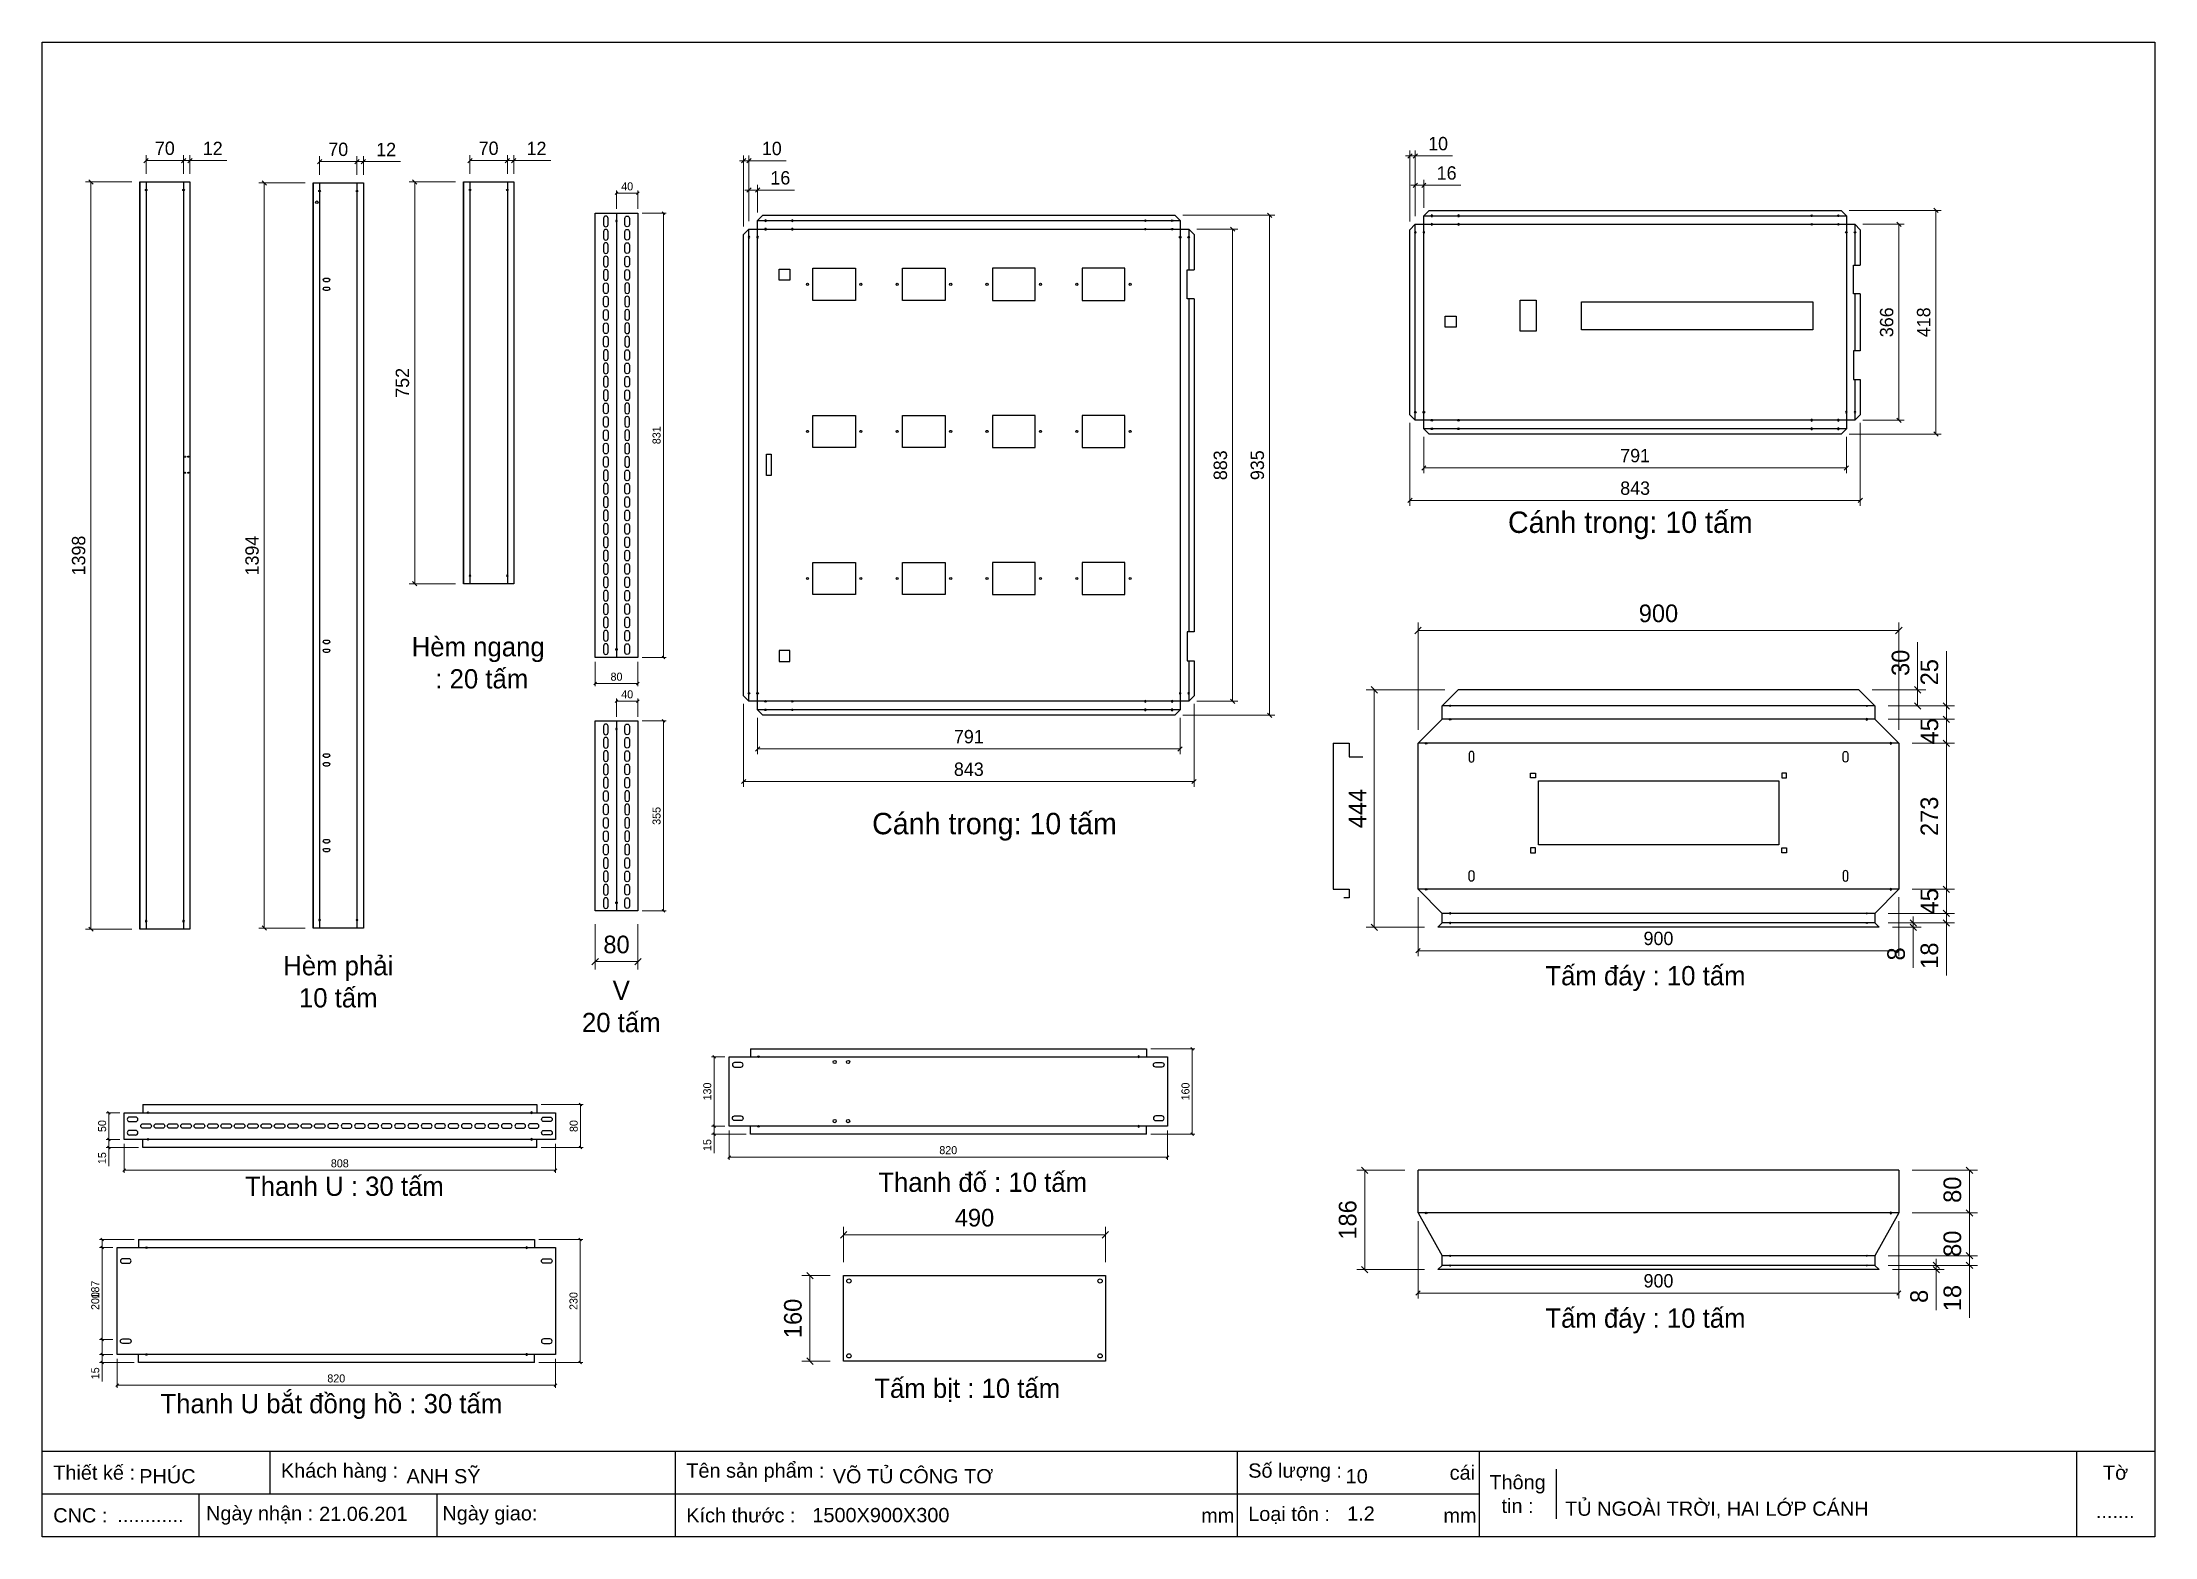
# Model space of a CAD drawing. Header units: millimetres. Extents: x 0 to 3953, y 0 to 2795.
import ezdxf

# ---------------------------------------------------------------- set-up
doc = ezdxf.new("R2010")
doc.units = ezdxf.units.MM
doc.layers.add('CNC', color=7, linetype='Continuous')
doc.layers.add('DIM', color=253, linetype='Continuous')
doc.styles.add('Arial', font='arial.ttf')
doc.dimstyles.new('Dim-15', dxfattribs={"dimtxt": 15, "dimasz": 5, "dimexe": 5, "dimexo": 8, "dimgap": 5, "dimtad": 1, "dimdec": 0, "dimtxsty": 'Standard', "dimblk": 'OBLIQUE', "dimcen": 10, "dimclrd": 5, "dimclre": 5, "dimclrt": 3, "dimazin": 3, "dimtfac": 1, "dimtdec": 0, "dimtmove": 0, "dimatfit": 3, "dimldrblk": 'OBLIQUE', "dimlwd": 9, "dimlwe": 9})
doc.dimstyles.new('Dim-25', dxfattribs={"dimtxt": 25, "dimasz": 8, "dimexe": 10, "dimexo": 15, "dimgap": 10, "dimtad": 1, "dimdec": 0, "dimtxsty": 'Standard', "dimblk": 'OBLIQUE', "dimcen": 10, "dimclrd": 5, "dimclre": 5, "dimclrt": 3, "dimazin": 3, "dimtfac": 1, "dimtdec": 0, "dimtmove": 0, "dimatfit": 3, "dimldrblk": 'OBLIQUE', "dimlwd": 9, "dimlwe": 9})
doc.dimstyles.new('Dim-33', dxfattribs={"dimtxt": 33, "dimasz": 12, "dimexe": 15, "dimexo": 25, "dimgap": 15, "dimtad": 1, "dimdec": 0, "dimtxsty": 'Standard', "dimblk": 'OBLIQUE', "dimcen": 10, "dimclrd": 5, "dimclre": 5, "dimclrt": 3, "dimazin": 3, "dimtfac": 1, "dimtdec": 0, "dimtmove": 0, "dimatfit": 3, "dimldrblk": 'OPEN30', "dimlwd": 9, "dimlwe": 9})

msp = doc.modelspace()

# ---------------------------------------------------------------- texts
at = {"color": 7, "char_height": 40, "width": 1015, "attachment_point": 5}
for insert in [(2971.8, 1891.4), (1781.9, 1327.8)]:
    msp.add_mtext('Cánh trong: 10 tấm', dxfattribs=dict(at, insert=insert))
at = {"color": 2, "char_height": 36, "width": 775, "attachment_point": 5}
for s, insert in [('Hèm ngang\\P : 20 tấm', (815.8, 1634.3)), ('Hèm phải \\P10 tấm', (553.9, 1037.7)), ('Tấm đáy : 10 tấm', (3000, 1043.9)), ('V\\P20 tấm', (1083.5, 991.5)), ('Thanh U : 30 tấm', (565.4, 655.3)), ('Thanh đố : 10 tấm', (1759.8, 662.8)), ('Tấm đáy : 10 tấm', (3000, 403.5)), ('Tấm bịt : 10 tấm', (1730.9, 273.7)), ('Thanh U bắt đồng hồ : 30 tấm', (541, 243.5))]:
    msp.add_mtext(s, dxfattribs=dict(at, insert=insert))

# ---------------------------------------------------------------- blocks, each defined once
blk = doc.blocks.new('KHUNG CHUẨN')
at = {"color": 7}
for p, q in [((19889.2, -28535.2), (16919.2, -28535.2)), ((17239.2, -28535.2), (17239.2, -28595.2)), ((17809.2, -28535.2), (17809.2, -28655.2)), ((18599.2, -28535.2), (18599.2, -28655.2)), ((18939.2, -28535.2), (18939.2, -28655.2)), ((19779.2, -28535.2), (19779.2, -28655.2)), ((19047.6, -28560.2), (19047.6, -28630.2)), ((18939.2, -28595.2), (16919.2, -28595.2)), ((17139.2, -28595.2), (17139.2, -28655.2)), ((17474.2, -28595.2), (17474.2, -28655.2))]:
    blk.add_line(p, q, dxfattribs=at)
blk.add_lwpolyline([(16919.2, -26555.2), (19889.2, -26555.2), (19889.2, -28655.2), (16919.2, -28655.2)], close=True, dxfattribs=at)
at = {"color": 2, "char_height": 20, "style": 'Arial'}
for s, insert, width, attachment_point in [('  Thiết kế :', (16919.2, -28565.2), 917.634, 4), ('  Khách hàng :', (17239.2, -28565.2), 917.634, 4), ('  Tên sản phẩm :', (17809.2, -28565.2), 917.634, 4), ('  Số lượng :', (18599.2, -28565.2), 917.634, 4), ('cái', (18897.9, -28565.2), 63.517, 4), ('Thông\\Ptin :', (18993.4, -28595.2), 108.311, 5), ('Tờ', (19834.2, -28565.2), 110, 5), ('  CNC :', (16919.2, -28625.2), 917.634, 4), ('  Ngày nhận :', (17134, -28625.2), 556.651, 4), ('  Ngày giao:', (17466.3, -28625.2), 556.651, 4), ('  Kích thước :', (17809.2, -28625.2), 917.634, 4), ('mm', (18548.6, -28625.2), 73.831, 4), ('  Loại tôn :', (18599.2, -28625.2), 917.634, 4), ('mm', (18889.2, -28625.2), 917.634, 4)]:
    blk.add_mtext(s, dxfattribs=dict(at, insert=insert, width=width, attachment_point=attachment_point))
at = {"color": 3, "style": 'Arial'}
for tag, p in [('#01', (17055.6, -28580.1)), ('#02', (17431.4, -28580.1)), ('#03', (18030.6, -28580.1)), ('#08', (18751.7, -28580.1)), ('#10', (19064.8, -28580.1)), ('#04', (17024.8, -28634.6)), ('#05', (17308.5, -28633)), ('#06', (17632.7, -28633.7)), ('#07', (18002, -28634.7)), ('#09', (18753.8, -28632.6)), ('#11', (19060.3, -28625.7)), ('#12', (19806.5, -28628.9))]:
    blk.add_attdef(tag, p, '', height=20, dxfattribs=at)
blk = doc.blocks.new('f3daunguoc')
at = {"layer": 'CNC', "color": 2, "lineweight": -3}
blk.add_circle((0, 0), 1.5, dxfattribs=at)
blk = doc.blocks.new('*D1')
at = {"color": 0, "linetype": 'ByBlock', "lineweight": -2}
for p, q in [((260.4, 2569.9), (268.4, 2577.9)), ((280.4, 2577.9), (272.4, 2569.9))]:
    blk.add_line(p, q, dxfattribs=at)
at = {"layer": 'Defpoints', "color": 0, "transparency": 16777216}
for p in [(276.4, 2573.9), (264.4, 2533.9), (276.4, 2533.9)]:
    blk.add_point(p, dxfattribs=at)
at = {"layer": 'DIM', "color": 5, "lineweight": 9, "transparency": 16777216}
for p, q in [((264.4, 2573.9), (256.4, 2573.9)), ((264.4, 2548.9), (264.4, 2583.9)), ((264.4, 2573.9), (276.4, 2573.9)), ((276.4, 2548.9), (276.4, 2583.9)), ((276.4, 2573.9), (345.6, 2573.9))]:
    blk.add_line(p, q, dxfattribs=at)
at = {"layer": 'DIM', "color": 3, "transparency": 16777216, "insert": (319, 2596.5), "char_height": 25, "attachment_point": 5}
blk.add_mtext('12', dxfattribs=at)
blk = doc.blocks.new('_Oblique')
at = {"color": 0, "linetype": 'ByBlock', "lineweight": -2}
blk.add_line((-0.5, -0.5), (0.5, 0.5), dxfattribs=at)
blk = doc.blocks.new('*D2')
at = {"color": 0, "linetype": 'ByBlock', "lineweight": -2}
for p, q in [((198.4, 2577.9), (190.4, 2569.9)), ((260.4, 2569.9), (268.4, 2577.9))]:
    blk.add_line(p, q, dxfattribs=at)
at = {"layer": 'Defpoints', "color": 0, "transparency": 16777216}
for p in [(194.4, 2573.9), (194.4, 2533.9), (264.4, 2533.9)]:
    blk.add_point(p, dxfattribs=at)
at = {"layer": 'DIM', "color": 5, "lineweight": 9, "transparency": 16777216}
for p, q in [((194.4, 2548.9), (194.4, 2583.9)), ((264.4, 2573.9), (194.4, 2573.9)), ((264.4, 2548.9), (264.4, 2583.9))]:
    blk.add_line(p, q, dxfattribs=at)
at = {"layer": 'DIM', "color": 3, "transparency": 16777216, "insert": (229.4, 2596.7), "char_height": 25, "attachment_point": 5}
blk.add_mtext('70', dxfattribs=at)
blk = doc.blocks.new('*D3')
at = {"color": 0, "linetype": 'ByBlock', "lineweight": -2}
for p, q in [((95, 2529.9), (87, 2537.9)), ((87, 1140.3), (95, 1132.3))]:
    blk.add_line(p, q, dxfattribs=at)
at = {"layer": 'Defpoints', "color": 0, "transparency": 16777216}
for p in [(182.4, 2533.9), (91, 1136.3), (182.4, 1136.3)]:
    blk.add_point(p, dxfattribs=at)
at = {"layer": 'DIM', "color": 5, "lineweight": 9, "transparency": 16777216}
for p, q in [((167.4, 2533.9), (81, 2533.9)), ((91, 2533.9), (91, 1136.3)), ((167.4, 1136.3), (81, 1136.3))]:
    blk.add_line(p, q, dxfattribs=at)
at = {"layer": 'DIM', "color": 3, "transparency": 16777216, "insert": (68.2, 1835.1), "char_height": 25, "attachment_point": 5, "rotation": 90}
blk.add_mtext('1398', dxfattribs=at)
blk = doc.blocks.new('*D4')
at = {"color": 0, "linetype": 'ByBlock', "lineweight": -2}
for p, q in [((584.9, 2567.9), (592.9, 2575.9)), ((604.9, 2575.9), (596.9, 2567.9))]:
    blk.add_line(p, q, dxfattribs=at)
at = {"layer": 'Defpoints', "color": 0, "transparency": 16777216}
for p in [(600.9, 2571.9), (588.9, 2531.9), (600.9, 2531.9)]:
    blk.add_point(p, dxfattribs=at)
at = {"layer": 'DIM', "color": 5, "lineweight": 9, "transparency": 16777216}
for p, q in [((588.9, 2571.9), (580.9, 2571.9)), ((588.9, 2546.9), (588.9, 2581.9)), ((588.9, 2571.9), (600.9, 2571.9)), ((600.9, 2546.9), (600.9, 2581.9)), ((600.9, 2571.9), (670.1, 2571.9))]:
    blk.add_line(p, q, dxfattribs=at)
at = {"layer": 'DIM', "color": 3, "transparency": 16777216, "insert": (643.5, 2594.5), "char_height": 25, "attachment_point": 5}
blk.add_mtext('12', dxfattribs=at)
blk = doc.blocks.new('*D5')
at = {"color": 0, "linetype": 'ByBlock', "lineweight": -2}
for p, q in [((522.9, 2575.9), (514.9, 2567.9)), ((584.9, 2567.9), (592.9, 2575.9))]:
    blk.add_line(p, q, dxfattribs=at)
at = {"layer": 'Defpoints', "color": 0, "transparency": 16777216}
for p in [(518.9, 2571.9), (518.9, 2531.9), (588.9, 2531.9)]:
    blk.add_point(p, dxfattribs=at)
at = {"layer": 'DIM', "color": 5, "lineweight": 9, "transparency": 16777216}
for p, q in [((518.9, 2546.9), (518.9, 2581.9)), ((588.9, 2571.9), (518.9, 2571.9)), ((588.9, 2546.9), (588.9, 2581.9))]:
    blk.add_line(p, q, dxfattribs=at)
at = {"layer": 'DIM', "color": 3, "transparency": 16777216, "insert": (553.9, 2594.7), "char_height": 25, "attachment_point": 5}
blk.add_mtext('70', dxfattribs=at)
blk = doc.blocks.new('*D6')
at = {"color": 0, "linetype": 'ByBlock', "lineweight": -2}
for p, q in [((419.5, 2527.9), (411.5, 2535.9)), ((411.5, 1142.3), (419.5, 1134.3))]:
    blk.add_line(p, q, dxfattribs=at)
at = {"layer": 'Defpoints', "color": 0, "transparency": 16777216}
for p in [(506.9, 2531.9), (415.5, 1138.3), (506.9, 1138.3)]:
    blk.add_point(p, dxfattribs=at)
at = {"layer": 'DIM', "color": 5, "lineweight": 9, "transparency": 16777216}
for p, q in [((491.9, 2531.9), (405.5, 2531.9)), ((415.5, 2531.9), (415.5, 1138.3)), ((491.9, 1138.3), (405.5, 1138.3))]:
    blk.add_line(p, q, dxfattribs=at)
at = {"layer": 'DIM', "color": 3, "transparency": 16777216, "insert": (392.7, 1835.1), "char_height": 25, "attachment_point": 5, "rotation": 90}
blk.add_mtext('1394', dxfattribs=at)
blk = doc.blocks.new('ovan6x9')
at = {"color": 2}
for p, q in [((2, 6), (8, 6)), ((2, 0), (8, 0))]:
    blk.add_line(p, q, dxfattribs=at)
for centre, start, end in [((2, 3), 90, 270), ((8, 3), 270, 90)]:
    blk.add_arc(centre, 3, start, end, dxfattribs=at)
blk = doc.blocks.new('*D7')
at = {"color": 0, "linetype": 'ByBlock', "lineweight": -2}
for p, q in [((866.3, 2569.9), (874.3, 2577.9)), ((886.3, 2577.9), (878.3, 2569.9))]:
    blk.add_line(p, q, dxfattribs=at)
at = {"layer": 'Defpoints', "color": 0, "transparency": 16777216}
for p in [(882.3, 2573.9), (870.3, 2533.9), (882.3, 2533.9)]:
    blk.add_point(p, dxfattribs=at)
at = {"layer": 'DIM', "color": 5, "lineweight": 9, "transparency": 16777216}
for p, q in [((870.3, 2573.9), (862.3, 2573.9)), ((870.3, 2548.9), (870.3, 2583.9)), ((870.3, 2573.9), (882.3, 2573.9)), ((882.3, 2548.9), (882.3, 2583.9)), ((882.3, 2573.9), (951.5, 2573.9))]:
    blk.add_line(p, q, dxfattribs=at)
at = {"layer": 'DIM', "color": 3, "transparency": 16777216, "insert": (924.9, 2596.5), "char_height": 25, "attachment_point": 5}
blk.add_mtext('12', dxfattribs=at)
blk = doc.blocks.new('*D8')
at = {"color": 0, "linetype": 'ByBlock', "lineweight": -2}
for p, q in [((804.3, 2577.9), (796.3, 2569.9)), ((866.3, 2569.9), (874.3, 2577.9))]:
    blk.add_line(p, q, dxfattribs=at)
at = {"layer": 'Defpoints', "color": 0, "transparency": 16777216}
for p in [(800.3, 2573.9), (800.3, 2533.9), (870.3, 2533.9)]:
    blk.add_point(p, dxfattribs=at)
at = {"layer": 'DIM', "color": 5, "lineweight": 9, "transparency": 16777216}
for p, q in [((800.3, 2548.9), (800.3, 2583.9)), ((870.3, 2573.9), (800.3, 2573.9)), ((870.3, 2548.9), (870.3, 2583.9))]:
    blk.add_line(p, q, dxfattribs=at)
at = {"layer": 'DIM', "color": 3, "transparency": 16777216, "insert": (835.3, 2596.7), "char_height": 25, "attachment_point": 5}
blk.add_mtext('70', dxfattribs=at)
blk = doc.blocks.new('*D9')
at = {"color": 0, "linetype": 'ByBlock', "lineweight": -2}
for p, q in [((700.9, 2529.9), (692.9, 2537.9)), ((692.9, 1786.3), (700.9, 1778.3))]:
    blk.add_line(p, q, dxfattribs=at)
at = {"layer": 'Defpoints', "color": 0, "transparency": 16777216}
for p in [(788.3, 2533.9), (696.9, 1782.3), (788.3, 1782.3)]:
    blk.add_point(p, dxfattribs=at)
at = {"layer": 'DIM', "color": 5, "lineweight": 9, "transparency": 16777216}
for p, q in [((773.3, 2533.9), (686.9, 2533.9)), ((696.9, 2533.9), (696.9, 1782.3)), ((773.3, 1782.3), (686.9, 1782.3))]:
    blk.add_line(p, q, dxfattribs=at)
at = {"layer": 'DIM', "color": 3, "transparency": 16777216, "insert": (674.1, 2158.1), "char_height": 25, "attachment_point": 5, "rotation": 90}
blk.add_mtext('752', dxfattribs=at)
blk = doc.blocks.new('*D10')
at = {"color": 0, "linetype": 'ByBlock', "lineweight": -2}
for p, q in [((1342.5, 1477.4), (1334.5, 1469.4)), ((2125.3, 1469.4), (2133.3, 1477.4))]:
    blk.add_line(p, q, dxfattribs=at)
at = {"layer": 'Defpoints', "color": 0, "transparency": 16777216}
for p in [(1338.5, 1546.5), (2129.3, 1546.5), (2129.3, 1473.4)]:
    blk.add_point(p, dxfattribs=at)
at = {"layer": 'DIM', "color": 5, "lineweight": 9, "transparency": 16777216}
for p, q in [((1338.5, 1531.5), (1338.5, 1463.4)), ((2129.3, 1531.5), (2129.3, 1463.4)), ((1338.5, 1473.4), (2129.3, 1473.4))]:
    blk.add_line(p, q, dxfattribs=at)
at = {"layer": 'DIM', "color": 3, "transparency": 16777216, "insert": (1733.9, 1496.2), "char_height": 25, "attachment_point": 5}
blk.add_mtext('791', dxfattribs=at)
blk = doc.blocks.new('*D11')
at = {"color": 0, "linetype": 'ByBlock', "lineweight": -2}
for p, q in [((1316.5, 1416.5), (1308.5, 1408.5)), ((2151.3, 1408.5), (2159.3, 1416.5))]:
    blk.add_line(p, q, dxfattribs=at)
at = {"layer": 'Defpoints', "color": 0, "transparency": 16777216}
for p in [(1312.5, 1572.5), (2155.3, 1572.5), (2155.3, 1412.5)]:
    blk.add_point(p, dxfattribs=at)
at = {"layer": 'DIM', "color": 5, "lineweight": 9, "transparency": 16777216}
for p, q in [((1312.5, 1557.5), (1312.5, 1402.5)), ((2155.3, 1557.5), (2155.3, 1402.5)), ((1312.5, 1412.5), (2155.3, 1412.5))]:
    blk.add_line(p, q, dxfattribs=at)
at = {"layer": 'DIM', "color": 3, "transparency": 16777216, "insert": (1733.9, 1435.3), "char_height": 25, "attachment_point": 5}
blk.add_mtext('843', dxfattribs=at)
blk = doc.blocks.new('*D12')
at = {"color": 0, "linetype": 'ByBlock', "lineweight": -2}
for p, q in [((2231.5, 2441.5), (2223.5, 2449.5)), ((2223.5, 1566.5), (2231.5, 1558.5))]:
    blk.add_line(p, q, dxfattribs=at)
at = {"layer": 'Defpoints', "color": 0, "transparency": 16777216}
for p in [(2145.3, 2445.5), (2145.3, 1562.5), (2227.5, 1562.5)]:
    blk.add_point(p, dxfattribs=at)
at = {"layer": 'DIM', "color": 5, "lineweight": 9, "transparency": 16777216}
for p, q in [((2160.3, 2445.5), (2237.5, 2445.5)), ((2227.5, 2445.5), (2227.5, 1562.5)), ((2160.3, 1562.5), (2237.5, 1562.5))]:
    blk.add_line(p, q, dxfattribs=at)
at = {"layer": 'DIM', "color": 3, "transparency": 16777216, "insert": (2204.7, 2004), "char_height": 25, "attachment_point": 5, "rotation": 90}
blk.add_mtext('883', dxfattribs=at)
blk = doc.blocks.new('*D13')
at = {"color": 0, "linetype": 'ByBlock', "lineweight": -2}
for p, q in [((2300.7, 2467.5), (2292.7, 2475.5)), ((2292.7, 1540.5), (2300.7, 1532.5))]:
    blk.add_line(p, q, dxfattribs=at)
at = {"layer": 'Defpoints', "color": 0, "transparency": 16777216}
for p in [(2119.3, 2471.5), (2119.3, 1536.5), (2296.7, 1536.5)]:
    blk.add_point(p, dxfattribs=at)
at = {"layer": 'DIM', "color": 5, "lineweight": 9, "transparency": 16777216}
for p, q in [((2134.3, 2471.5), (2306.7, 2471.5)), ((2296.7, 2471.5), (2296.7, 1536.5)), ((2134.3, 1536.5), (2306.7, 1536.5))]:
    blk.add_line(p, q, dxfattribs=at)
at = {"layer": 'DIM', "color": 3, "transparency": 16777216, "insert": (2273.9, 2004), "char_height": 25, "attachment_point": 5, "rotation": 90}
blk.add_mtext('935', dxfattribs=at)
blk = doc.blocks.new('*D14')
at = {"color": 0, "linetype": 'ByBlock', "lineweight": -2}
for p, q in [((1318.5, 2514.6), (1326.5, 2522.6)), ((1342.5, 2522.6), (1334.5, 2514.6))]:
    blk.add_line(p, q, dxfattribs=at)
at = {"layer": 'Defpoints', "color": 0, "transparency": 16777216}
for p in [(1338.5, 2518.6), (1338.5, 2461.5), (1322.5, 2445.5)]:
    blk.add_point(p, dxfattribs=at)
at = {"layer": 'DIM', "color": 5, "lineweight": 9, "transparency": 16777216}
for p, q in [((1322.5, 2518.6), (1314.5, 2518.6)), ((1322.5, 2460.5), (1322.5, 2528.6)), ((1322.5, 2518.6), (1338.5, 2518.6)), ((1338.5, 2476.5), (1338.5, 2528.6)), ((1338.5, 2518.6), (1407.9, 2518.6))]:
    blk.add_line(p, q, dxfattribs=at)
at = {"layer": 'DIM', "color": 3, "transparency": 16777216, "insert": (1381.2, 2541.4), "char_height": 25, "attachment_point": 5}
blk.add_mtext('16', dxfattribs=at)
blk = doc.blocks.new('*D15')
at = {"color": 0, "linetype": 'ByBlock', "lineweight": -2}
for p, q in [((1308.5, 2569.5), (1316.5, 2577.5)), ((1326.5, 2577.5), (1318.5, 2569.5))]:
    blk.add_line(p, q, dxfattribs=at)
at = {"layer": 'Defpoints', "color": 0, "transparency": 16777216}
for p in [(1322.5, 2573.5), (1312.5, 2435.5), (1322.5, 2445.5)]:
    blk.add_point(p, dxfattribs=at)
at = {"layer": 'DIM', "color": 5, "lineweight": 9, "transparency": 16777216}
for p, q in [((1312.5, 2573.5), (1304.5, 2573.5)), ((1312.5, 2450.5), (1312.5, 2583.5)), ((1312.5, 2573.5), (1322.5, 2573.5)), ((1322.5, 2460.5), (1322.5, 2583.5)), ((1322.5, 2573.5), (1391.8, 2573.5))]:
    blk.add_line(p, q, dxfattribs=at)
at = {"layer": 'DIM', "color": 3, "transparency": 16777216, "insert": (1365.2, 2596.3), "char_height": 25, "attachment_point": 5}
blk.add_mtext('10', dxfattribs=at)
blk = doc.blocks.new('*D16')
at = {"color": 0, "linetype": 'ByBlock', "lineweight": -2}
for p, q in [((142.7, 285.9), (137.7, 280.9)), ((957.7, 280.9), (962.7, 285.9))]:
    blk.add_line(p, q, dxfattribs=at)
at = {"layer": 'Defpoints', "color": 0, "transparency": 16777216}
for p in [(140.2, 340.8), (960.2, 340.8), (960.2, 283.4)]:
    blk.add_point(p, dxfattribs=at)
at = {"layer": 'DIM', "color": 5, "lineweight": 9, "transparency": 16777216}
for p, q in [((140.2, 332.8), (140.2, 278.4)), ((960.2, 332.8), (960.2, 278.4)), ((140.2, 283.4), (960.2, 283.4))]:
    blk.add_line(p, q, dxfattribs=at)
at = {"layer": 'DIM', "color": 3, "transparency": 16777216, "insert": (550.2, 296), "char_height": 15, "attachment_point": 5}
blk.add_mtext('820', dxfattribs=at)
blk = doc.blocks.new('*D17')
at = {"color": 0, "linetype": 'ByBlock', "lineweight": -2}
for p, q in [((1009.3, 553.3), (1004.3, 558.3)), ((1004.3, 328.3), (1009.3, 323.3))]:
    blk.add_line(p, q, dxfattribs=at)
at = {"layer": 'Defpoints', "color": 0, "transparency": 16777216}
for p in [(921.4, 555.8), (1006.8, 555.8), (921.4, 325.8)]:
    blk.add_point(p, dxfattribs=at)
at = {"layer": 'DIM', "color": 5, "lineweight": 9, "transparency": 16777216}
for p, q in [((929.4, 555.8), (1011.8, 555.8)), ((1006.8, 325.8), (1006.8, 555.8)), ((929.4, 325.8), (1011.8, 325.8))]:
    blk.add_line(p, q, dxfattribs=at)
at = {"layer": 'DIM', "color": 3, "transparency": 16777216, "insert": (994.2, 440.8), "char_height": 15, "attachment_point": 5, "rotation": 90}
blk.add_mtext('230', dxfattribs=at)
blk = doc.blocks.new('*D18')
at = {"color": 0, "linetype": 'ByBlock', "lineweight": -2}
for p, q in [((114.4, 538.3), (109.4, 543.3)), ((109.4, 343.3), (114.4, 338.3))]:
    blk.add_line(p, q, dxfattribs=at)
at = {"layer": 'Defpoints', "color": 0, "transparency": 16777216}
for p in [(140.2, 540.8), (111.9, 340.8), (140.2, 340.8)]:
    blk.add_point(p, dxfattribs=at)
at = {"layer": 'DIM', "color": 5, "lineweight": 9, "transparency": 16777216}
for p, q in [((132.2, 540.8), (106.9, 540.8)), ((111.9, 540.8), (111.9, 340.8)), ((132.2, 340.8), (106.9, 340.8))]:
    blk.add_line(p, q, dxfattribs=at)
at = {"layer": 'DIM', "color": 3, "transparency": 16777216, "insert": (99.2, 440.8), "char_height": 15, "attachment_point": 5, "rotation": 90}
blk.add_mtext('200', dxfattribs=at)
blk = doc.blocks.new('*D19')
at = {"color": 0, "linetype": 'ByBlock', "lineweight": -2}
for p, q in [((114.4, 338.3), (109.4, 343.3)), ((109.4, 328.3), (114.4, 323.3))]:
    blk.add_line(p, q, dxfattribs=at)
at = {"layer": 'Defpoints', "color": 0, "transparency": 16777216}
for p in [(111.9, 325.8), (140.2, 340.8), (180.2, 325.8)]:
    blk.add_point(p, dxfattribs=at)
at = {"layer": 'DIM', "color": 5, "lineweight": 9, "transparency": 16777216}
for p, q in [((132.2, 340.8), (106.9, 340.8)), ((172.2, 325.8), (106.9, 325.8)), ((111.9, 340.8), (111.9, 325.8)), ((111.9, 325.8), (111.9, 290.6))]:
    blk.add_line(p, q, dxfattribs=at)
at = {"layer": 'DIM', "color": 3, "transparency": 16777216, "insert": (99.2, 305.7), "char_height": 15, "attachment_point": 5, "rotation": 90}
blk.add_mtext('15', dxfattribs=at)
blk = doc.blocks.new('*D20')
at = {"color": 0, "linetype": 'ByBlock', "lineweight": -2}
for p, q in [((114.4, 553.3), (109.4, 558.3)), ((109.4, 371.1), (114.4, 366.1))]:
    blk.add_line(p, q, dxfattribs=at)
at = {"layer": 'Defpoints', "color": 0, "transparency": 16777216}
for p in [(111.9, 555.8), (180.2, 555.8), (140.2, 368.6)]:
    blk.add_point(p, dxfattribs=at)
at = {"layer": 'DIM', "color": 5, "lineweight": 9, "transparency": 16777216}
for p, q in [((172.2, 555.8), (106.9, 555.8)), ((111.9, 368.6), (111.9, 555.8)), ((132.2, 368.6), (106.9, 368.6))]:
    blk.add_line(p, q, dxfattribs=at)
at = {"layer": 'DIM', "color": 3, "transparency": 16777216, "insert": (99.2, 462.2), "char_height": 15, "attachment_point": 5, "rotation": 90}
blk.add_mtext('187', dxfattribs=at)
blk = doc.blocks.new('ovan8.5x20')
at = {"layer": 'CNC', "color": 2, "lineweight": -3}
for p, q in [((5.7, 4.2), (-5.8, 4.2)), ((-5.8, -4.2), (5.7, -4.2))]:
    blk.add_line(p, q, dxfattribs=at)
for centre, start, end in [((-5.8, 0), 90, 270), ((5.7, 0), 270, 90)]:
    blk.add_arc(centre, 4.25, start, end, dxfattribs=at)
blk = doc.blocks.new('*D21')
at = {"color": 0, "linetype": 'ByBlock', "lineweight": -2}
for p, q in [((155.5, 688.1), (150.5, 683.1)), ((958.1, 683.1), (963.1, 688.1))]:
    blk.add_line(p, q, dxfattribs=at)
at = {"layer": 'Defpoints', "color": 0, "transparency": 16777216}
for p in [(153, 743.1), (960.6, 743.1), (960.6, 685.6)]:
    blk.add_point(p, dxfattribs=at)
at = {"layer": 'DIM', "color": 5, "lineweight": 9, "transparency": 16777216}
for p, q in [((153, 735.1), (153, 680.6)), ((960.6, 735.1), (960.6, 680.6)), ((153, 685.6), (960.6, 685.6))]:
    blk.add_line(p, q, dxfattribs=at)
at = {"layer": 'DIM', "color": 3, "transparency": 16777216, "insert": (556.8, 698.3), "char_height": 15, "attachment_point": 5}
blk.add_mtext('808', dxfattribs=at)
blk = doc.blocks.new('*D22')
at = {"color": 0, "linetype": 'ByBlock', "lineweight": -2}
for p, q in [((1009.8, 805.6), (1004.8, 810.6)), ((1004.8, 730.6), (1009.8, 725.6))]:
    blk.add_line(p, q, dxfattribs=at)
at = {"layer": 'Defpoints', "color": 0, "transparency": 16777216}
for p in [(925.6, 808.1), (1007.3, 808.1), (925.6, 728.1)]:
    blk.add_point(p, dxfattribs=at)
at = {"layer": 'DIM', "color": 5, "lineweight": 9, "transparency": 16777216}
for p, q in [((933.6, 808.1), (1012.3, 808.1)), ((1007.3, 728.1), (1007.3, 808.1)), ((933.6, 728.1), (1012.3, 728.1))]:
    blk.add_line(p, q, dxfattribs=at)
at = {"layer": 'DIM', "color": 3, "transparency": 16777216, "insert": (994.6, 768.1), "char_height": 15, "attachment_point": 5, "rotation": 90}
blk.add_mtext('80', dxfattribs=at)
blk = doc.blocks.new('*D23')
at = {"color": 0, "linetype": 'ByBlock', "lineweight": -2}
for p, q in [((127.2, 790.6), (122.2, 795.6)), ((122.2, 745.6), (127.2, 740.6))]:
    blk.add_line(p, q, dxfattribs=at)
at = {"layer": 'Defpoints', "color": 0, "transparency": 16777216}
for p in [(153, 793.1), (124.7, 743.1), (153, 743.1)]:
    blk.add_point(p, dxfattribs=at)
at = {"layer": 'DIM', "color": 5, "lineweight": 9, "transparency": 16777216}
for p, q in [((145, 793.1), (119.7, 793.1)), ((124.7, 793.1), (124.7, 743.1)), ((145, 743.1), (119.7, 743.1))]:
    blk.add_line(p, q, dxfattribs=at)
at = {"layer": 'DIM', "color": 3, "transparency": 16777216, "insert": (112.1, 768.1), "char_height": 15, "attachment_point": 5, "rotation": 90}
blk.add_mtext('50', dxfattribs=at)
blk = doc.blocks.new('*D24')
at = {"color": 0, "linetype": 'ByBlock', "lineweight": -2}
for p, q in [((127.2, 740.6), (122.2, 745.6)), ((122.2, 730.6), (127.2, 725.6))]:
    blk.add_line(p, q, dxfattribs=at)
at = {"layer": 'Defpoints', "color": 0, "transparency": 16777216}
for p in [(124.7, 728.1), (153, 743.1), (188, 728.1)]:
    blk.add_point(p, dxfattribs=at)
at = {"layer": 'DIM', "color": 5, "lineweight": 9, "transparency": 16777216}
for p, q in [((145, 743.1), (119.7, 743.1)), ((180, 728.1), (119.7, 728.1)), ((124.7, 743.1), (124.7, 728.1)), ((124.7, 728.1), (124.7, 692.9))]:
    blk.add_line(p, q, dxfattribs=at)
at = {"layer": 'DIM', "color": 3, "transparency": 16777216, "insert": (112.1, 708), "char_height": 15, "attachment_point": 5, "rotation": 90}
blk.add_mtext('15', dxfattribs=at)
blk = doc.blocks.new('*D25')
at = {"color": 0, "linetype": 'ByBlock', "lineweight": -2}
for p, q in [((1287.9, 712.7), (1282.9, 707.7)), ((2102.9, 707.7), (2107.9, 712.7))]:
    blk.add_line(p, q, dxfattribs=at)
at = {"layer": 'Defpoints', "color": 0, "transparency": 16777216}
for p in [(1285.4, 767.7), (2105.4, 767.7), (2105.4, 710.2)]:
    blk.add_point(p, dxfattribs=at)
at = {"layer": 'DIM', "color": 5, "lineweight": 9, "transparency": 16777216}
for p, q in [((1285.4, 759.7), (1285.4, 705.2)), ((2105.4, 759.7), (2105.4, 705.2)), ((1285.4, 710.2), (2105.4, 710.2))]:
    blk.add_line(p, q, dxfattribs=at)
at = {"layer": 'DIM', "color": 3, "transparency": 16777216, "insert": (1695.4, 722.9), "char_height": 15, "attachment_point": 5}
blk.add_mtext('820', dxfattribs=at)
blk = doc.blocks.new('*D26')
at = {"color": 0, "linetype": 'ByBlock', "lineweight": -2}
for p, q in [((2154.5, 910.2), (2149.5, 915.2)), ((2149.5, 755.2), (2154.5, 750.2))]:
    blk.add_line(p, q, dxfattribs=at)
at = {"layer": 'Defpoints', "color": 0, "transparency": 16777216}
for p in [(2066.6, 912.7), (2152, 912.7), (2066.6, 752.7)]:
    blk.add_point(p, dxfattribs=at)
at = {"layer": 'DIM', "color": 5, "lineweight": 9, "transparency": 16777216}
for p, q in [((2074.6, 912.7), (2157, 912.7)), ((2152, 752.7), (2152, 912.7)), ((2074.6, 752.7), (2157, 752.7))]:
    blk.add_line(p, q, dxfattribs=at)
at = {"layer": 'DIM', "color": 3, "transparency": 16777216, "insert": (2139.4, 832.7), "char_height": 15, "attachment_point": 5, "rotation": 90}
blk.add_mtext('160', dxfattribs=at)
blk = doc.blocks.new('*D27')
at = {"color": 0, "linetype": 'ByBlock', "lineweight": -2}
for p, q in [((1259.6, 765.2), (1254.6, 770.2)), ((1254.6, 755.2), (1259.6, 750.2))]:
    blk.add_line(p, q, dxfattribs=at)
at = {"layer": 'Defpoints', "color": 0, "transparency": 16777216}
for p in [(1257.1, 752.7), (1285.4, 767.7), (1325.4, 752.7)]:
    blk.add_point(p, dxfattribs=at)
at = {"layer": 'DIM', "color": 5, "lineweight": 9, "transparency": 16777216}
for p, q in [((1277.4, 767.7), (1252.1, 767.7)), ((1317.4, 752.7), (1252.1, 752.7)), ((1257.1, 767.7), (1257.1, 752.7)), ((1257.1, 752.7), (1257.1, 717.5))]:
    blk.add_line(p, q, dxfattribs=at)
at = {"layer": 'DIM', "color": 3, "transparency": 16777216, "insert": (1244.5, 732.6), "char_height": 15, "attachment_point": 5, "rotation": 90}
blk.add_mtext('15', dxfattribs=at)
blk = doc.blocks.new('*D28')
at = {"color": 0, "linetype": 'ByBlock', "lineweight": -2}
for p, q in [((1259.6, 895.2), (1254.6, 900.2)), ((1254.6, 770.2), (1259.6, 765.2))]:
    blk.add_line(p, q, dxfattribs=at)
at = {"layer": 'Defpoints', "color": 0, "transparency": 16777216}
for p in [(1257.1, 897.7), (1285.4, 897.7), (1285.4, 767.7)]:
    blk.add_point(p, dxfattribs=at)
at = {"layer": 'DIM', "color": 5, "lineweight": 9, "transparency": 16777216}
for p, q in [((1277.4, 897.7), (1252.1, 897.7)), ((1257.1, 767.7), (1257.1, 897.7)), ((1277.4, 767.7), (1252.1, 767.7))]:
    blk.add_line(p, q, dxfattribs=at)
at = {"layer": 'DIM', "color": 3, "transparency": 16777216, "insert": (1244.5, 832.7), "char_height": 15, "attachment_point": 5, "rotation": 90}
blk.add_mtext('130', dxfattribs=at)
blk = doc.blocks.new('*D29')
at = {"color": 0, "linetype": 'ByBlock', "lineweight": -2}
for p, q in [((2589.3, 2003.1), (2581.3, 1995.1)), ((3372.1, 1995.1), (3380.1, 2003.1))]:
    blk.add_line(p, q, dxfattribs=at)
at = {"layer": 'Defpoints', "color": 0, "transparency": 16777216}
for p in [(2585.3, 2072.2), (3376.1, 2072.2), (3376.1, 1999.1)]:
    blk.add_point(p, dxfattribs=at)
at = {"layer": 'DIM', "color": 5, "lineweight": 9, "transparency": 16777216}
for p, q in [((2585.3, 2057.2), (2585.3, 1989.1)), ((3376.1, 2057.2), (3376.1, 1989.1)), ((2585.3, 1999.1), (3376.1, 1999.1))]:
    blk.add_line(p, q, dxfattribs=at)
at = {"layer": 'DIM', "color": 3, "transparency": 16777216, "insert": (2980.7, 2021.9), "char_height": 25, "attachment_point": 5}
blk.add_mtext('791', dxfattribs=at)
blk = doc.blocks.new('*D30')
at = {"color": 0, "linetype": 'ByBlock', "lineweight": -2}
for p, q in [((2563.3, 1942.2), (2555.3, 1934.2)), ((3398.1, 1934.2), (3406.1, 1942.2))]:
    blk.add_line(p, q, dxfattribs=at)
at = {"layer": 'Defpoints', "color": 0, "transparency": 16777216}
for p in [(2559.3, 2098.2), (3402.1, 2098.2), (3402.1, 1938.2)]:
    blk.add_point(p, dxfattribs=at)
at = {"layer": 'DIM', "color": 5, "lineweight": 9, "transparency": 16777216}
for p, q in [((2559.3, 2083.2), (2559.3, 1928.2)), ((3402.1, 2083.2), (3402.1, 1928.2)), ((2559.3, 1938.2), (3402.1, 1938.2))]:
    blk.add_line(p, q, dxfattribs=at)
at = {"layer": 'DIM', "color": 3, "transparency": 16777216, "insert": (2980.7, 1961), "char_height": 25, "attachment_point": 5}
blk.add_mtext('843', dxfattribs=at)
blk = doc.blocks.new('*D31')
at = {"color": 0, "linetype": 'ByBlock', "lineweight": -2}
for p, q in [((3478.3, 2450.6), (3470.3, 2458.6)), ((3470.3, 2092.2), (3478.3, 2084.2))]:
    blk.add_line(p, q, dxfattribs=at)
at = {"layer": 'Defpoints', "color": 0, "transparency": 16777216}
for p in [(3392.1, 2454.6), (3392.1, 2088.2), (3474.3, 2088.2)]:
    blk.add_point(p, dxfattribs=at)
at = {"layer": 'DIM', "color": 5, "lineweight": 9, "transparency": 16777216}
for p, q in [((3407.1, 2454.6), (3484.3, 2454.6)), ((3474.3, 2454.6), (3474.3, 2088.2)), ((3407.1, 2088.2), (3484.3, 2088.2))]:
    blk.add_line(p, q, dxfattribs=at)
at = {"layer": 'DIM', "color": 3, "transparency": 16777216, "insert": (3451.5, 2271.4), "char_height": 25, "attachment_point": 5, "rotation": 90}
blk.add_mtext('366', dxfattribs=at)
blk = doc.blocks.new('*D32')
at = {"color": 0, "linetype": 'ByBlock', "lineweight": -2}
for p, q in [((3547.5, 2476.6), (3539.5, 2484.6)), ((3539.5, 2066.2), (3547.5, 2058.2))]:
    blk.add_line(p, q, dxfattribs=at)
at = {"layer": 'Defpoints', "color": 0, "transparency": 16777216}
for p in [(3366.1, 2480.6), (3366.1, 2062.2), (3543.5, 2062.2)]:
    blk.add_point(p, dxfattribs=at)
at = {"layer": 'DIM', "color": 5, "lineweight": 9, "transparency": 16777216}
for p, q in [((3381.1, 2480.6), (3553.5, 2480.6)), ((3543.5, 2480.6), (3543.5, 2062.2)), ((3381.1, 2062.2), (3553.5, 2062.2))]:
    blk.add_line(p, q, dxfattribs=at)
at = {"layer": 'DIM', "color": 3, "transparency": 16777216, "insert": (3520.8, 2271.4), "char_height": 25, "attachment_point": 5, "rotation": 90}
blk.add_mtext('418', dxfattribs=at)
blk = doc.blocks.new('*D33')
at = {"color": 0, "linetype": 'ByBlock', "lineweight": -2}
for p, q in [((2565.3, 2523.7), (2573.3, 2531.7)), ((2589.3, 2531.7), (2581.3, 2523.7))]:
    blk.add_line(p, q, dxfattribs=at)
at = {"layer": 'Defpoints', "color": 0, "transparency": 16777216}
for p in [(2585.3, 2527.7), (2569.3, 2454.6), (2585.3, 2470.6)]:
    blk.add_point(p, dxfattribs=at)
at = {"layer": 'DIM', "color": 5, "lineweight": 9, "transparency": 16777216}
for p, q in [((2569.3, 2469.6), (2569.3, 2537.7)), ((2585.3, 2485.6), (2585.3, 2537.7)), ((2569.3, 2527.7), (2561.3, 2527.7)), ((2569.3, 2527.7), (2585.3, 2527.7)), ((2585.3, 2527.7), (2654.7, 2527.7))]:
    blk.add_line(p, q, dxfattribs=at)
at = {"layer": 'DIM', "color": 3, "transparency": 16777216, "insert": (2628, 2550.5), "char_height": 25, "attachment_point": 5}
blk.add_mtext('16', dxfattribs=at)
blk = doc.blocks.new('*D34')
at = {"color": 0, "linetype": 'ByBlock', "lineweight": -2}
for p, q in [((2555.3, 2578.6), (2563.3, 2586.6)), ((2573.3, 2586.6), (2565.3, 2578.6))]:
    blk.add_line(p, q, dxfattribs=at)
at = {"layer": 'Defpoints', "color": 0, "transparency": 16777216}
for p in [(2569.3, 2582.6), (2569.3, 2454.6), (2559.3, 2444.6)]:
    blk.add_point(p, dxfattribs=at)
at = {"layer": 'DIM', "color": 5, "lineweight": 9, "transparency": 16777216}
for p, q in [((2559.3, 2582.6), (2551.3, 2582.6)), ((2559.3, 2459.6), (2559.3, 2592.6)), ((2559.3, 2582.6), (2569.3, 2582.6)), ((2569.3, 2469.6), (2569.3, 2592.6)), ((2569.3, 2582.6), (2638.7, 2582.6))]:
    blk.add_line(p, q, dxfattribs=at)
at = {"layer": 'DIM', "color": 3, "transparency": 16777216, "insert": (2612, 2605.4), "char_height": 25, "attachment_point": 5}
blk.add_mtext('10', dxfattribs=at)
blk = doc.blocks.new('*D35')
at = {"color": 0, "linetype": 'ByBlock', "lineweight": -2}
for p, q in [((2578.6, 1100.1), (2570.6, 1092.1)), ((3470.2, 1092.1), (3478.2, 1100.1))]:
    blk.add_line(p, q, dxfattribs=at)
at = {"layer": 'Defpoints', "color": 0, "transparency": 16777216}
for p in [(2574.6, 1210.9), (3474.2, 1210.9), (2574.6, 1096.1)]:
    blk.add_point(p, dxfattribs=at)
at = {"layer": 'DIM', "color": 5, "lineweight": 9, "transparency": 16777216}
for p, q in [((2574.6, 1195.9), (2574.6, 1086.1)), ((3474.2, 1195.9), (3474.2, 1086.1)), ((3474.2, 1096.1), (2574.6, 1096.1))]:
    blk.add_line(p, q, dxfattribs=at)
at = {"layer": 'DIM', "color": 3, "transparency": 16777216, "insert": (3024.4, 1118.9), "char_height": 25, "attachment_point": 5}
blk.add_mtext('900', dxfattribs=at)
blk = doc.blocks.new('*D36')
at = {"color": 5, "lineweight": 9, "ltscale": 3, "transparency": 16777216}
for p, q in [((3499.2, 1483.9), (3578.3, 1483.9)), ((3563.3, 1483.9), (3563.3, 1210.9)), ((3499.2, 1210.9), (3578.3, 1210.9))]:
    blk.add_line(p, q, dxfattribs=at)
at = {"color": 0, "linetype": 'ByBlock', "lineweight": -2}
for p, q in [((3569.3, 1477.9), (3557.3, 1489.9)), ((3557.3, 1216.9), (3569.3, 1204.9))]:
    blk.add_line(p, q, dxfattribs=at)
at = {"layer": 'Defpoints', "color": 0, "ltscale": 3, "transparency": 16777216}
for p in [(3474.2, 1483.9), (3474.2, 1210.9), (3563.3, 1210.9)]:
    blk.add_point(p, dxfattribs=at)
at = {"color": 3, "ltscale": 3, "transparency": 16777216, "insert": (3531.5, 1347.4), "char_height": 33, "attachment_point": 5, "rotation": 90}
blk.add_mtext('273', dxfattribs=at)
blk = doc.blocks.new('_Open30')
at = {"color": 0, "linetype": 'ByBlock', "lineweight": -2}
for p, q in [((-1, 0.27), (0, 0)), ((0, 0), (-1, -0.27)), ((0, 0), (-1, 0))]:
    blk.add_line(p, q, dxfattribs=at)
blk = doc.blocks.new('*D37')
at = {"color": 5, "lineweight": 9, "ltscale": 3, "transparency": 16777216}
for p, q in [((3499.2, 1210.9), (3578.3, 1210.9)), ((3563.3, 1210.9), (3563.3, 1165.9)), ((3454.2, 1165.9), (3578.3, 1165.9))]:
    blk.add_line(p, q, dxfattribs=at)
at = {"color": 0, "linetype": 'ByBlock', "lineweight": -2}
for p, q in [((3569.3, 1204.9), (3557.3, 1216.9)), ((3557.3, 1171.9), (3569.3, 1159.9))]:
    blk.add_line(p, q, dxfattribs=at)
at = {"layer": 'Defpoints', "color": 0, "ltscale": 3, "transparency": 16777216}
for p in [(3474.2, 1210.9), (3429.2, 1165.9), (3563.3, 1165.9)]:
    blk.add_point(p, dxfattribs=at)
at = {"color": 3, "ltscale": 3, "transparency": 16777216, "insert": (3531.6, 1188.4), "char_height": 33, "attachment_point": 5, "rotation": 90}
blk.add_mtext('45', dxfattribs=at)
blk = doc.blocks.new('*D38')
at = {"color": 5, "lineweight": 9, "ltscale": 3, "transparency": 16777216}
for p, q in [((3454.2, 1165.9), (3578.3, 1165.9)), ((3454.2, 1147.9), (3578.3, 1147.9)), ((3563.3, 1165.9), (3563.3, 1177.9)), ((3563.3, 1165.9), (3563.3, 1147.9)), ((3563.3, 1147.9), (3563.3, 1049.7))]:
    blk.add_line(p, q, dxfattribs=at)
at = {"color": 0, "linetype": 'ByBlock', "lineweight": -2}
for p, q in [((3557.3, 1171.9), (3569.3, 1159.9)), ((3569.3, 1141.9), (3557.3, 1153.9))]:
    blk.add_line(p, q, dxfattribs=at)
at = {"layer": 'Defpoints', "color": 0, "ltscale": 3, "transparency": 16777216}
for p in [(3429.2, 1165.9), (3429.2, 1147.9), (3563.3, 1147.9)]:
    blk.add_point(p, dxfattribs=at)
at = {"color": 3, "ltscale": 3, "transparency": 16777216, "insert": (3531.5, 1086.8), "char_height": 33, "attachment_point": 5, "rotation": 90}
blk.add_mtext('18', dxfattribs=at)
blk = doc.blocks.new('*D39')
at = {"color": 5, "lineweight": 9, "ltscale": 3, "transparency": 16777216}
for p, q in [((2624.6, 1583.9), (2477.6, 1583.9)), ((2492.6, 1583.9), (2492.6, 1139.9)), ((2586.6, 1139.9), (2477.6, 1139.9))]:
    blk.add_line(p, q, dxfattribs=at)
at = {"color": 0, "linetype": 'ByBlock', "lineweight": -2}
for p, q in [((2498.6, 1577.9), (2486.6, 1589.9)), ((2486.6, 1145.9), (2498.6, 1133.9))]:
    blk.add_line(p, q, dxfattribs=at)
at = {"layer": 'Defpoints', "color": 0, "ltscale": 3, "transparency": 16777216}
for p in [(2649.6, 1583.9), (2492.6, 1139.9), (2611.6, 1139.9)]:
    blk.add_point(p, dxfattribs=at)
at = {"color": 3, "ltscale": 3, "transparency": 16777216, "insert": (2461.1, 1361.9), "char_height": 33, "attachment_point": 5, "rotation": 90}
blk.add_mtext('444', dxfattribs=at)
blk = doc.blocks.new('*D40')
at = {"color": 5, "lineweight": 9, "ltscale": 3, "transparency": 16777216}
for p, q in [((3454.2, 1528.9), (3578.3, 1528.9)), ((3563.3, 1483.9), (3563.3, 1528.9)), ((3499.2, 1483.9), (3578.3, 1483.9))]:
    blk.add_line(p, q, dxfattribs=at)
at = {"color": 0, "linetype": 'ByBlock', "lineweight": -2}
for p, q in [((3569.3, 1522.9), (3557.3, 1534.9)), ((3557.3, 1489.9), (3569.3, 1477.9))]:
    blk.add_line(p, q, dxfattribs=at)
at = {"layer": 'Defpoints', "color": 0, "ltscale": 3, "transparency": 16777216}
for p in [(3429.2, 1528.9), (3563.3, 1528.9), (3474.2, 1483.9)]:
    blk.add_point(p, dxfattribs=at)
at = {"color": 3, "ltscale": 3, "transparency": 16777216, "insert": (3531.6, 1506.4), "char_height": 33, "attachment_point": 5, "rotation": 90}
blk.add_mtext('45', dxfattribs=at)
blk = doc.blocks.new('*D41')
at = {"color": 5, "lineweight": 9, "ltscale": 3, "transparency": 16777216}
for p, q in [((3563.3, 1553.9), (3563.3, 1656)), ((3454.2, 1553.9), (3578.3, 1553.9)), ((3563.3, 1528.9), (3563.3, 1553.9)), ((3454.2, 1528.9), (3578.3, 1528.9)), ((3563.3, 1528.9), (3563.3, 1516.9))]:
    blk.add_line(p, q, dxfattribs=at)
at = {"color": 0, "linetype": 'ByBlock', "lineweight": -2}
for p, q in [((3557.3, 1559.9), (3569.3, 1547.9)), ((3569.3, 1522.9), (3557.3, 1534.9))]:
    blk.add_line(p, q, dxfattribs=at)
at = {"layer": 'Defpoints', "color": 0, "ltscale": 3, "transparency": 16777216}
for p in [(3429.2, 1553.9), (3563.3, 1553.9), (3429.2, 1528.9)]:
    blk.add_point(p, dxfattribs=at)
at = {"color": 3, "ltscale": 3, "transparency": 16777216, "insert": (3531.5, 1616.9), "char_height": 33, "attachment_point": 5, "rotation": 90}
blk.add_mtext('25', dxfattribs=at)
blk = doc.blocks.new('*D42')
at = {"color": 5, "lineweight": 9, "ltscale": 3, "transparency": 16777216}
for p, q in [((3509.4, 1583.9), (3509.4, 1673)), ((3424.2, 1583.9), (3524.4, 1583.9)), ((3509.4, 1553.9), (3509.4, 1583.9)), ((3454.2, 1553.9), (3524.4, 1553.9))]:
    blk.add_line(p, q, dxfattribs=at)
at = {"color": 0, "linetype": 'ByBlock', "lineweight": -2}
for p, q in [((3515.4, 1577.9), (3503.4, 1589.9)), ((3503.4, 1559.9), (3515.4, 1547.9))]:
    blk.add_line(p, q, dxfattribs=at)
at = {"layer": 'Defpoints', "color": 0, "ltscale": 3, "transparency": 16777216}
for p in [(3399.2, 1583.9), (3509.4, 1583.9), (3429.2, 1553.9)]:
    blk.add_point(p, dxfattribs=at)
at = {"color": 3, "ltscale": 3, "transparency": 16777216, "insert": (3477.5, 1634.5), "char_height": 33, "attachment_point": 5, "rotation": 90}
blk.add_mtext('30', dxfattribs=at)
blk = doc.blocks.new('*D43')
at = {"color": 5, "lineweight": 9, "ltscale": 3, "transparency": 16777216}
for p, q in [((3454.2, 1147.9), (3516.1, 1147.9)), ((3501.1, 1147.9), (3501.1, 1159.9)), ((3501.1, 1147.9), (3501.1, 1139.9)), ((3462.2, 1139.9), (3516.1, 1139.9)), ((3501.1, 1139.9), (3501.1, 1064.1))]:
    blk.add_line(p, q, dxfattribs=at)
at = {"color": 0, "linetype": 'ByBlock', "lineweight": -2}
for p, q in [((3495.1, 1153.9), (3507.1, 1141.9)), ((3507.1, 1133.9), (3495.1, 1145.9))]:
    blk.add_line(p, q, dxfattribs=at)
at = {"layer": 'Defpoints', "color": 0, "ltscale": 3, "transparency": 16777216}
for p in [(3429.2, 1147.9), (3437.2, 1139.9), (3501.1, 1139.9)]:
    blk.add_point(p, dxfattribs=at)
at = {"color": 3, "ltscale": 3, "transparency": 16777216, "insert": (3469.3, 1090), "char_height": 33, "attachment_point": 5, "rotation": 90}
blk.add_mtext('8', dxfattribs=at)
blk = doc.blocks.new('f2dauxuoi')
at = {"layer": 'CNC', "color": 2, "lineweight": -3}
blk.add_circle((0, 0), 1, dxfattribs=at)
blk = doc.blocks.new('*D44')
at = {"color": 0, "linetype": 'ByBlock', "lineweight": -2}
for p, q in [((2580.6, 1700.9), (2568.6, 1688.9)), ((3468.2, 1688.9), (3480.2, 1700.9))]:
    blk.add_line(p, q, dxfattribs=at)
at = {"color": 5, "lineweight": 9, "ltscale": 3, "transparency": 16777216}
for p, q in [((2574.6, 1508.9), (2574.6, 1709.9)), ((3474.2, 1508.9), (3474.2, 1709.9)), ((3474.2, 1694.9), (2574.6, 1694.9))]:
    blk.add_line(p, q, dxfattribs=at)
at = {"layer": 'Defpoints', "color": 0, "ltscale": 3, "transparency": 16777216}
for p in [(2574.6, 1694.9), (2574.6, 1483.9), (3474.2, 1483.9)]:
    blk.add_point(p, dxfattribs=at)
at = {"color": 3, "ltscale": 3, "transparency": 16777216, "insert": (3024.4, 1726.8), "char_height": 33, "attachment_point": 5}
blk.add_mtext('900', dxfattribs=at)
blk = doc.blocks.new('*D45')
at = {"color": 0, "linetype": 'ByBlock', "lineweight": -2}
for p, q in [((1505.5, 570.6), (1493.5, 558.6)), ((1983.5, 558.6), (1995.5, 570.6))]:
    blk.add_line(p, q, dxfattribs=at)
at = {"color": 5, "lineweight": 9, "ltscale": 3, "transparency": 16777216}
for p, q in [((1499.5, 513.3), (1499.5, 579.6)), ((1499.5, 564.6), (1989.5, 564.6)), ((1989.5, 513.3), (1989.5, 579.6))]:
    blk.add_line(p, q, dxfattribs=at)
at = {"layer": 'Defpoints', "color": 0, "ltscale": 3, "transparency": 16777216}
for p in [(1989.5, 564.6), (1499.5, 488.3), (1989.5, 488.3)]:
    blk.add_point(p, dxfattribs=at)
at = {"color": 3, "ltscale": 3, "transparency": 16777216, "insert": (1744.5, 596.5), "char_height": 33, "attachment_point": 5}
blk.add_mtext('490', dxfattribs=at)
blk = doc.blocks.new('*D46')
at = {"color": 5, "lineweight": 9, "ltscale": 3, "transparency": 16777216}
for p, q in [((1474.5, 488.3), (1421.6, 488.3)), ((1436.6, 488.3), (1436.6, 328.3)), ((1474.5, 328.3), (1421.6, 328.3))]:
    blk.add_line(p, q, dxfattribs=at)
at = {"color": 0, "linetype": 'ByBlock', "lineweight": -2}
for p, q in [((1442.6, 482.3), (1430.6, 494.3)), ((1430.6, 334.3), (1442.6, 322.3))]:
    blk.add_line(p, q, dxfattribs=at)
at = {"layer": 'Defpoints', "color": 0, "ltscale": 3, "transparency": 16777216}
for p in [(1499.5, 488.3), (1436.6, 328.3), (1499.5, 328.3)]:
    blk.add_point(p, dxfattribs=at)
at = {"color": 3, "ltscale": 3, "transparency": 16777216, "insert": (1404.8, 408.3), "char_height": 33, "attachment_point": 5, "rotation": 90}
blk.add_mtext('160', dxfattribs=at)
blk = doc.blocks.new('*D47')
at = {"color": 0, "linetype": 'ByBlock', "lineweight": -2}
for p, q in [((2578.6, 459.7), (2570.6, 451.7)), ((3470.2, 451.7), (3478.2, 459.7))]:
    blk.add_line(p, q, dxfattribs=at)
at = {"layer": 'Defpoints', "color": 0, "transparency": 16777216}
for p in [(2574.6, 605.5), (3474.2, 605.5), (2574.6, 455.7)]:
    blk.add_point(p, dxfattribs=at)
at = {"layer": 'DIM', "color": 5, "lineweight": 9, "transparency": 16777216}
for p, q in [((2574.6, 590.5), (2574.6, 445.7)), ((3474.2, 590.5), (3474.2, 445.7)), ((3474.2, 455.7), (2574.6, 455.7))]:
    blk.add_line(p, q, dxfattribs=at)
at = {"layer": 'DIM', "color": 3, "transparency": 16777216, "insert": (3024.4, 478.5), "char_height": 25, "attachment_point": 5}
blk.add_mtext('900', dxfattribs=at)
blk = doc.blocks.new('*D48')
at = {"color": 5, "lineweight": 9, "ltscale": 3, "transparency": 16777216}
for p, q in [((3499.2, 685.5), (3621.4, 685.5)), ((3606.4, 685.5), (3606.4, 605.5)), ((3499.2, 605.5), (3621.4, 605.5))]:
    blk.add_line(p, q, dxfattribs=at)
at = {"color": 0, "linetype": 'ByBlock', "lineweight": -2}
for p, q in [((3612.4, 679.5), (3600.4, 691.5)), ((3600.4, 611.5), (3612.4, 599.5))]:
    blk.add_line(p, q, dxfattribs=at)
at = {"layer": 'Defpoints', "color": 0, "ltscale": 3, "transparency": 16777216}
for p in [(3474.2, 685.5), (3474.2, 605.5), (3606.4, 605.5)]:
    blk.add_point(p, dxfattribs=at)
at = {"color": 3, "ltscale": 3, "transparency": 16777216, "insert": (3574.5, 649), "char_height": 33, "attachment_point": 5, "rotation": 90}
blk.add_mtext('80', dxfattribs=at)
blk = doc.blocks.new('*D49')
at = {"color": 5, "lineweight": 9, "ltscale": 3, "transparency": 16777216}
for p, q in [((3499.2, 605.5), (3621.4, 605.5)), ((3606.4, 605.5), (3606.4, 525.5)), ((3454.2, 525.5), (3621.4, 525.5))]:
    blk.add_line(p, q, dxfattribs=at)
at = {"color": 0, "linetype": 'ByBlock', "lineweight": -2}
for p, q in [((3612.4, 599.5), (3600.4, 611.5)), ((3600.4, 531.5), (3612.4, 519.5))]:
    blk.add_line(p, q, dxfattribs=at)
at = {"layer": 'Defpoints', "color": 0, "ltscale": 3, "transparency": 16777216}
for p in [(3474.2, 605.5), (3429.2, 525.5), (3606.4, 525.5)]:
    blk.add_point(p, dxfattribs=at)
at = {"color": 3, "ltscale": 3, "transparency": 16777216, "insert": (3574.5, 548), "char_height": 33, "attachment_point": 5, "rotation": 90}
blk.add_mtext('80', dxfattribs=at)
blk = doc.blocks.new('*D50')
at = {"color": 5, "lineweight": 9, "ltscale": 3, "transparency": 16777216}
for p, q in [((3454.2, 525.5), (3621.4, 525.5)), ((3606.4, 525.5), (3606.4, 537.5)), ((3606.4, 525.5), (3606.4, 507.5)), ((3454.2, 507.5), (3621.4, 507.5)), ((3606.4, 507.5), (3606.4, 409.2))]:
    blk.add_line(p, q, dxfattribs=at)
at = {"color": 0, "linetype": 'ByBlock', "lineweight": -2}
for p, q in [((3600.4, 531.5), (3612.4, 519.5)), ((3612.4, 501.5), (3600.4, 513.5))]:
    blk.add_line(p, q, dxfattribs=at)
at = {"layer": 'Defpoints', "color": 0, "ltscale": 3, "transparency": 16777216}
for p in [(3429.2, 525.5), (3429.2, 507.5), (3606.4, 507.5)]:
    blk.add_point(p, dxfattribs=at)
at = {"color": 3, "ltscale": 3, "transparency": 16777216, "insert": (3574.5, 446.4), "char_height": 33, "attachment_point": 5, "rotation": 90}
blk.add_mtext('18', dxfattribs=at)
blk = doc.blocks.new('*D51')
at = {"color": 5, "lineweight": 9, "ltscale": 3, "transparency": 16777216}
for p, q in [((3544.2, 507.5), (3544.2, 519.5)), ((3454.2, 507.5), (3559.2, 507.5)), ((3462.2, 499.5), (3559.2, 499.5)), ((3544.2, 507.5), (3544.2, 499.5)), ((3544.2, 499.5), (3544.2, 423.7))]:
    blk.add_line(p, q, dxfattribs=at)
at = {"color": 0, "linetype": 'ByBlock', "lineweight": -2}
for p, q in [((3538.2, 513.5), (3550.2, 501.5)), ((3550.2, 493.5), (3538.2, 505.5))]:
    blk.add_line(p, q, dxfattribs=at)
at = {"layer": 'Defpoints', "color": 0, "ltscale": 3, "transparency": 16777216}
for p in [(3429.2, 507.5), (3437.2, 499.5), (3544.2, 499.5)]:
    blk.add_point(p, dxfattribs=at)
at = {"color": 3, "ltscale": 3, "transparency": 16777216, "insert": (3512.3, 449.6), "char_height": 33, "attachment_point": 5, "rotation": 90}
blk.add_mtext('8', dxfattribs=at)
blk = doc.blocks.new('*D52')
at = {"color": 5, "lineweight": 9, "ltscale": 3, "transparency": 16777216}
for p, q in [((2549.6, 685.5), (2459.8, 685.5)), ((2474.8, 685.5), (2474.8, 499.5)), ((2586.6, 499.5), (2459.8, 499.5))]:
    blk.add_line(p, q, dxfattribs=at)
at = {"color": 0, "linetype": 'ByBlock', "lineweight": -2}
for p, q in [((2480.8, 679.5), (2468.8, 691.5)), ((2468.8, 505.5), (2480.8, 493.5))]:
    blk.add_line(p, q, dxfattribs=at)
at = {"layer": 'Defpoints', "color": 0, "ltscale": 3, "transparency": 16777216}
for p in [(2574.6, 685.5), (2474.8, 499.5), (2611.6, 499.5)]:
    blk.add_point(p, dxfattribs=at)
at = {"color": 3, "ltscale": 3, "transparency": 16777216, "insert": (2442.9, 592.5), "char_height": 33, "attachment_point": 5, "rotation": 90}
blk.add_mtext('186', dxfattribs=at)
blk = doc.blocks.new('*D53')
at = {"color": 0, "linetype": 'ByBlock', "lineweight": -2}
for p, q in [((1164.8, 2473.2), (1159.8, 2478.2)), ((1159.8, 1647), (1164.8, 1642))]:
    blk.add_line(p, q, dxfattribs=at)
at = {"layer": 'Defpoints', "color": 0, "transparency": 16777216}
for p in [(1114.6, 2475.7), (1114.6, 1644.5), (1162.3, 1644.5)]:
    blk.add_point(p, dxfattribs=at)
at = {"layer": 'DIM', "color": 5, "lineweight": 9, "transparency": 16777216}
for p, q in [((1122.6, 2475.7), (1167.3, 2475.7)), ((1162.3, 2475.7), (1162.3, 1644.5)), ((1122.6, 1644.5), (1167.3, 1644.5))]:
    blk.add_line(p, q, dxfattribs=at)
at = {"layer": 'DIM', "color": 3, "transparency": 16777216, "insert": (1149.6, 2060.1), "char_height": 15, "attachment_point": 5, "rotation": 90}
blk.add_mtext('831', dxfattribs=at)
blk = doc.blocks.new('*D54')
at = {"color": 0, "linetype": 'ByBlock', "lineweight": -2}
for p, q in [((1037.1, 1598.2), (1032.1, 1593.2)), ((1112.1, 1593.2), (1117.1, 1598.2))]:
    blk.add_line(p, q, dxfattribs=at)
at = {"layer": 'Defpoints', "color": 0, "transparency": 16777216}
for p in [(1034.6, 1644.5), (1114.6, 1644.5), (1114.6, 1595.7)]:
    blk.add_point(p, dxfattribs=at)
at = {"layer": 'DIM', "color": 5, "lineweight": 9, "transparency": 16777216}
for p, q in [((1034.6, 1636.5), (1034.6, 1590.7)), ((1114.6, 1636.5), (1114.6, 1590.7)), ((1034.6, 1595.7), (1114.6, 1595.7))]:
    blk.add_line(p, q, dxfattribs=at)
at = {"layer": 'DIM', "color": 3, "transparency": 16777216, "insert": (1074.6, 1608.4), "char_height": 15, "attachment_point": 5}
blk.add_mtext('80', dxfattribs=at)
blk = doc.blocks.new('*D55')
at = {"color": 0, "linetype": 'ByBlock', "lineweight": -2}
for p, q in [((1077.1, 2515.4), (1072.1, 2510.4)), ((1112.1, 2510.4), (1117.1, 2515.4))]:
    blk.add_line(p, q, dxfattribs=at)
at = {"layer": 'Defpoints', "color": 0, "transparency": 16777216}
for p in [(1114.6, 2512.9), (1074.6, 2475.7), (1114.6, 2475.7)]:
    blk.add_point(p, dxfattribs=at)
at = {"layer": 'DIM', "color": 5, "lineweight": 9, "transparency": 16777216}
for p, q in [((1074.6, 2483.7), (1074.6, 2517.9)), ((1074.6, 2512.9), (1114.6, 2512.9)), ((1114.6, 2483.7), (1114.6, 2517.9))]:
    blk.add_line(p, q, dxfattribs=at)
at = {"layer": 'DIM', "color": 3, "transparency": 16777216, "insert": (1094.6, 2525.5), "char_height": 15, "attachment_point": 5}
blk.add_mtext('40', dxfattribs=at)
blk = doc.blocks.new('*D56')
at = {"color": 0, "linetype": 'ByBlock', "lineweight": -2}
for p, q in [((1164.8, 1523.2), (1159.8, 1528.2)), ((1159.8, 1173.2), (1164.8, 1168.2))]:
    blk.add_line(p, q, dxfattribs=at)
at = {"layer": 'Defpoints', "color": 0, "transparency": 16777216}
for p in [(1114.6, 1525.7), (1114.6, 1170.7), (1162.3, 1170.7)]:
    blk.add_point(p, dxfattribs=at)
at = {"layer": 'DIM', "color": 5, "lineweight": 9, "transparency": 16777216}
for p, q in [((1122.6, 1525.7), (1167.3, 1525.7)), ((1162.3, 1525.7), (1162.3, 1170.7)), ((1122.6, 1170.7), (1167.3, 1170.7))]:
    blk.add_line(p, q, dxfattribs=at)
at = {"layer": 'DIM', "color": 3, "transparency": 16777216, "insert": (1149.6, 1348.2), "char_height": 15, "attachment_point": 5, "rotation": 90}
blk.add_mtext('355', dxfattribs=at)
blk = doc.blocks.new('*D57')
at = {"color": 0, "linetype": 'ByBlock', "lineweight": -2}
for p, q in [((1077.1, 1565.4), (1072.1, 1560.4)), ((1112.1, 1560.4), (1117.1, 1565.4))]:
    blk.add_line(p, q, dxfattribs=at)
at = {"layer": 'Defpoints', "color": 0, "transparency": 16777216}
for p in [(1114.6, 1562.9), (1074.6, 1525.7), (1114.6, 1525.7)]:
    blk.add_point(p, dxfattribs=at)
at = {"layer": 'DIM', "color": 5, "lineweight": 9, "transparency": 16777216}
for p, q in [((1074.6, 1533.7), (1074.6, 1567.9)), ((1074.6, 1562.9), (1114.6, 1562.9)), ((1114.6, 1533.7), (1114.6, 1567.9))]:
    blk.add_line(p, q, dxfattribs=at)
at = {"layer": 'DIM', "color": 3, "transparency": 16777216, "insert": (1094.6, 1575.5), "char_height": 15, "attachment_point": 5}
blk.add_mtext('40', dxfattribs=at)
blk = doc.blocks.new('*D58')
at = {"color": 5, "lineweight": 9, "ltscale": 3, "transparency": 16777216}
for p, q in [((1034.6, 1145.7), (1034.6, 1060.7)), ((1114.6, 1145.7), (1114.6, 1060.7)), ((1034.6, 1075.7), (1114.6, 1075.7))]:
    blk.add_line(p, q, dxfattribs=at)
at = {"color": 0, "linetype": 'ByBlock', "lineweight": -2}
for p, q in [((1040.6, 1081.7), (1028.6, 1069.7)), ((1108.6, 1069.7), (1120.6, 1081.7))]:
    blk.add_line(p, q, dxfattribs=at)
at = {"layer": 'Defpoints', "color": 0, "ltscale": 3, "transparency": 16777216}
for p in [(1034.6, 1170.7), (1114.6, 1170.7), (1114.6, 1075.7)]:
    blk.add_point(p, dxfattribs=at)
at = {"color": 3, "ltscale": 3, "transparency": 16777216, "insert": (1074.6, 1107.5), "char_height": 33, "attachment_point": 5}
blk.add_mtext('80', dxfattribs=at)

# ---------------------------------------------------------------- dimensions: what is measured, and where the dimension line sits
at = {"ltscale": 3}
for base, p1, p2, picture, middle in [((2574.6, 1694.9), (3474.2, 1483.9), (2574.6, 1483.9), '*D44', (3024.4, 1726.8)), ((1114.6, 1075.7), (1034.6, 1170.7), (1114.6, 1170.7), '*D58', (1074.6, 1107.5)), ((1989.5, 564.6), (1499.5, 488.3), (1989.5, 488.3), '*D45', (1744.5, 596.5))]:
    dim = msp.add_linear_dim(base=base, p1=p1, p2=p2, dimstyle='Dim-33', dxfattribs=at)
    dim.commit()
    dim.dimension.update_dxf_attribs({"geometry": picture, "text_midpoint": middle})
for base, p1, p2, picture, middle in [((3509.4, 1583.9), (3429.2, 1553.9), (3399.2, 1583.9), '*D42', (3509.4, 1634.5)), ((3563.3, 1553.9), (3429.2, 1528.9), (3429.2, 1553.9), '*D41', (3563.3, 1616.9)), ((3563.3, 1528.9), (3474.2, 1483.9), (3429.2, 1528.9), '*D40', (3563.3, 1506.4)), ((3563.3, 1210.9), (3474.2, 1483.9), (3474.2, 1210.9), '*D36', (3563.3, 1347.4)), ((3563.3, 1165.9), (3474.2, 1210.9), (3429.2, 1165.9), '*D37', (3563.3, 1188.4)), ((3501.1, 1139.9), (3429.2, 1147.9), (3437.2, 1139.9), '*D43', (3501.1, 1090)), ((3606.4, 605.5), (3474.2, 685.5), (3474.2, 605.5), '*D48', (3606.4, 649)), ((3606.4, 525.5), (3474.2, 605.5), (3429.2, 525.5), '*D49', (3606.4, 548)), ((3544.2, 499.5), (3429.2, 507.5), (3437.2, 499.5), '*D51', (3544.2, 449.6))]:
    dim = msp.add_linear_dim(base=base, p1=p1, p2=p2, angle=270, dimstyle='Dim-33', dxfattribs=at)
    dim.commit()
    dim.dimension.update_dxf_attribs({"geometry": picture, "text_midpoint": middle, "dimtype": 160})
for base, p1, p2, angle, picture, middle in [((2492.6, 1139.9), (2649.6, 1583.9), (2611.6, 1139.9), 270, '*D39', (2461.1, 1361.9)), ((3563.3, 1147.9), (3429.2, 1165.9), (3429.2, 1147.9), 270, '*D38', (3531.5, 1086.8)), ((2474.8, 499.5), (2574.6, 685.5), (2611.6, 499.5), 90, '*D52', (2442.9, 592.5)), ((3606.4, 507.5), (3429.2, 525.5), (3429.2, 507.5), 270, '*D50', (3574.5, 446.4)), ((1436.6, 328.3), (1499.5, 488.3), (1499.5, 328.3), 90, '*D46', (1404.8, 408.3))]:
    dim = msp.add_linear_dim(base=base, p1=p1, p2=p2, angle=angle, dimstyle='Dim-33', dxfattribs=at)
    dim.commit()
    dim.dimension.update_dxf_attribs({"geometry": picture, "text_midpoint": middle})
at = {"layer": 'DIM'}
for base, p1, p2, picture, middle in [((194.4, 2573.9), (264.4, 2533.9), (194.4, 2533.9), '*D2', (229.4, 2596.7)), ((276.4, 2573.9), (264.4, 2533.9), (276.4, 2533.9), '*D1', (319, 2596.5)), ((518.9, 2571.9), (588.9, 2531.9), (518.9, 2531.9), '*D5', (553.9, 2594.7)), ((600.9, 2571.9), (588.9, 2531.9), (600.9, 2531.9), '*D4', (643.5, 2594.5)), ((800.3, 2573.9), (870.3, 2533.9), (800.3, 2533.9), '*D8', (835.3, 2596.7)), ((882.3, 2573.9), (870.3, 2533.9), (882.3, 2533.9), '*D7', (924.9, 2596.5))]:
    dim = msp.add_linear_dim(base=base, p1=p1, p2=p2, dimstyle='Dim-25', dxfattribs=at)
    dim.commit()
    dim.dimension.update_dxf_attribs({"geometry": picture, "text_midpoint": middle})
at = {"layer": 'DIM', "color": 7}
for base, p1, p2, dimstyle, picture, middle in [((1322.5, 2573.5), (1312.5, 2435.5), (1322.5, 2445.5), 'Dim-25', '*D15', (1365.2, 2596.3)), ((2569.3, 2582.6), (2559.3, 2444.6), (2569.3, 2454.6), 'Dim-25', '*D34', (2612, 2605.4)), ((1114.6, 2512.9), (1074.6, 2475.7), (1114.6, 2475.7), 'Dim-15', '*D55', (1094.6, 2525.5)), ((1338.5, 2518.6), (1322.5, 2445.5), (1338.5, 2461.5), 'Dim-25', '*D14', (1381.2, 2541.4)), ((2585.3, 2527.7), (2569.3, 2454.6), (2585.3, 2470.6), 'Dim-25', '*D33', (2628, 2550.5)), ((3402.1, 1938.2), (2559.3, 2098.2), (3402.1, 2098.2), 'Dim-25', '*D30', (2980.7, 1961)), ((3376.1, 1999.1), (2585.3, 2072.2), (3376.1, 2072.2), 'Dim-25', '*D29', (2980.7, 2021.9)), ((1114.6, 1595.7), (1034.6, 1644.5), (1114.6, 1644.5), 'Dim-15', '*D54', (1074.6, 1608.4)), ((1114.6, 1562.9), (1074.6, 1525.7), (1114.6, 1525.7), 'Dim-15', '*D57', (1094.6, 1575.5)), ((2155.3, 1412.5), (1312.5, 1572.5), (2155.3, 1572.5), 'Dim-25', '*D11', (1733.9, 1435.3)), ((2129.3, 1473.4), (1338.5, 1546.5), (2129.3, 1546.5), 'Dim-25', '*D10', (1733.9, 1496.2)), ((2574.6, 1096.1), (3474.2, 1210.9), (2574.6, 1210.9), 'Dim-25', '*D35', (3024.4, 1118.9)), ((2105.4, 710.2), (1285.4, 767.7), (2105.4, 767.7), 'Dim-15', '*D25', (1695.4, 722.9)), ((960.6, 685.6), (153, 743.1), (960.6, 743.1), 'Dim-15', '*D21', (556.8, 698.3)), ((2574.6, 455.7), (3474.2, 605.5), (2574.6, 605.5), 'Dim-25', '*D47', (3024.4, 478.5)), ((960.2, 283.4), (140.2, 340.8), (960.2, 340.8), 'Dim-15', '*D16', (550.2, 296))]:
    dim = msp.add_linear_dim(base=base, p1=p1, p2=p2, dimstyle=dimstyle, dxfattribs=at)
    dim.commit()
    dim.dimension.update_dxf_attribs({"geometry": picture, "text_midpoint": middle})
at = {"layer": 'DIM'}
for base, p1, p2, picture, middle in [((91, 1136.3), (182.4, 2533.9), (182.4, 1136.3), '*D3', (68.2, 1835.1)), ((415.5, 1138.3), (506.9, 2531.9), (506.9, 1138.3), '*D6', (392.7, 1835.1)), ((696.9, 1782.3), (788.3, 2533.9), (788.3, 1782.3), '*D9', (674.1, 2158.1))]:
    dim = msp.add_linear_dim(base=base, p1=p1, p2=p2, angle=90, dimstyle='Dim-25', dxfattribs=at)
    dim.commit()
    dim.dimension.update_dxf_attribs({"geometry": picture, "text_midpoint": middle})
at = {"layer": 'DIM', "color": 7}
for base, p1, p2, dimstyle, picture, middle in [((1162.3, 1644.5), (1114.6, 2475.7), (1114.6, 1644.5), 'Dim-15', '*D53', (1149.6, 2060.1)), ((2296.7, 1536.5), (2119.3, 2471.5), (2119.3, 1536.5), 'Dim-25', '*D13', (2273.9, 2004)), ((3543.5, 2062.2), (3366.1, 2480.6), (3366.1, 2062.2), 'Dim-25', '*D32', (3520.8, 2271.4)), ((3474.3, 2088.2), (3392.1, 2454.6), (3392.1, 2088.2), 'Dim-25', '*D31', (3451.5, 2271.4)), ((2227.5, 1562.5), (2145.3, 2445.5), (2145.3, 1562.5), 'Dim-25', '*D12', (2204.7, 2004)), ((1162.3, 1170.7), (1114.6, 1525.7), (1114.6, 1170.7), 'Dim-15', '*D56', (1149.6, 1348.2)), ((2152, 912.7), (2066.6, 752.7), (2066.6, 912.7), 'Dim-15', '*D26', (2139.4, 832.7)), ((1257.1, 897.7), (1285.4, 767.7), (1285.4, 897.7), 'Dim-15', '*D28', (1244.5, 832.7)), ((124.7, 743.1), (153, 793.1), (153, 743.1), 'Dim-15', '*D23', (112.1, 768.1)), ((1007.3, 808.1), (925.6, 728.1), (925.6, 808.1), 'Dim-15', '*D22', (994.6, 768.1)), ((1257.1, 752.7), (1285.4, 767.7), (1325.4, 752.7), 'Dim-15', '*D27', (1244.5, 732.6)), ((124.7, 728.1), (153, 743.1), (188, 728.1), 'Dim-15', '*D24', (112.1, 708)), ((111.9, 555.8), (140.2, 368.6), (180.2, 555.8), 'Dim-15', '*D20', (99.2, 462.2)), ((1006.8, 555.8), (921.4, 325.8), (921.4, 555.8), 'Dim-15', '*D17', (994.2, 440.8)), ((111.9, 340.8), (140.2, 540.8), (140.2, 340.8), 'Dim-15', '*D18', (99.2, 440.8)), ((111.9, 325.8), (140.2, 340.8), (180.2, 325.8), 'Dim-15', '*D19', (99.2, 305.7))]:
    dim = msp.add_linear_dim(base=base, p1=p1, p2=p2, angle=90, dimstyle=dimstyle, dxfattribs=at)
    dim.commit()
    dim.dimension.update_dxf_attribs({"geometry": picture, "text_midpoint": middle})

# ---------------------------------------------------------------- linework, layer by layer
at = {"color": 7}
for p, q in [((182.4, 2533.9), (182.4, 1136.3)), ((194.4, 2533.9), (194.4, 1136.3)), ((264.4, 2533.9), (264.4, 1136.3)), ((276.4, 2533.9), (276.4, 1136.3)), ((506.9, 2531.9), (506.9, 1138.3)), ((518.9, 2531.9), (518.9, 1138.3)), ((588.9, 2531.9), (588.9, 1138.3)), ((600.9, 2531.9), (600.9, 1138.3)), ((788.3, 2533.9), (788.3, 1782.3)), ((800.3, 2533.9), (800.3, 1782.3)), ((870.3, 2533.9), (870.3, 1782.3)), ((882.3, 2533.9), (882.3, 1782.3)), ((1074.6, 2475.7), (1074.6, 1644.5)), ((2619.6, 1553.9), (2649.6, 1583.9)), ((3399.2, 1583.9), (2649.6, 1583.9)), ((3429.2, 1553.9), (3399.2, 1583.9)), ((3429.2, 1553.9), (2619.6, 1553.9)), ((1074.6, 1525.7), (1074.6, 1170.7)), ((2619.6, 1528.9), (2574.6, 1483.9)), ((3429.2, 1528.9), (2619.6, 1528.9)), ((3429.2, 1528.9), (3474.2, 1483.9)), ((2415.9, 1483.9), (2415.9, 1210.9)), ((2415.9, 1483.9), (2445.9, 1483.9)), ((2445.9, 1483.9), (2445.9, 1458.9)), ((3474.2, 1483.9), (2574.6, 1483.9)), ((2445.9, 1458.9), (2470.9, 1458.9)), ((2415.9, 1210.9), (2445.9, 1210.9)), ((2445.9, 1194.9), (2435.9, 1194.9)), ((2445.9, 1210.9), (2445.9, 1194.9)), ((3474.2, 1210.9), (2574.6, 1210.9)), ((2574.6, 1210.9), (2619.6, 1165.9)), ((3474.2, 1210.9), (3429.2, 1165.9)), ((2611.6, 1139.9), (2619.6, 1147.9)), ((2619.6, 1147.9), (2619.6, 1165.9)), ((3429.2, 1165.9), (2619.6, 1165.9)), ((3429.2, 1147.9), (2619.6, 1147.9)), ((3429.2, 1165.9), (3429.2, 1147.9)), ((3429.2, 1147.9), (3437.2, 1139.9)), ((3437.2, 1139.9), (2611.6, 1139.9)), ((1325.4, 912.7), (2066.6, 912.7)), ((1325.4, 912.7), (1325.4, 897.7)), ((2066.6, 912.7), (2066.6, 897.7)), ((1285.4, 897.7), (2105.4, 897.7)), ((1285.4, 767.7), (1285.4, 897.7)), ((2105.4, 897.7), (2105.4, 767.7)), ((153, 793.1), (960.6, 793.1)), ((153, 743.1), (153, 793.1)), ((188, 808.1), (925.6, 808.1)), ((188, 808.1), (188, 793.1)), ((925.6, 808.1), (925.6, 793.1)), ((960.6, 793.1), (960.6, 743.1)), ((2105.4, 767.7), (1285.4, 767.7)), ((1325.4, 752.7), (1325.4, 767.7)), ((2066.6, 752.7), (1325.4, 752.7)), ((2066.6, 752.7), (2066.6, 767.7)), ((960.6, 743.1), (153, 743.1)), ((188, 728.1), (188, 743.1)), ((925.6, 728.1), (188, 728.1)), ((925.6, 728.1), (925.6, 743.1)), ((3474.2, 685.5), (2574.6, 685.5)), ((3474.2, 605.5), (2574.6, 605.5)), ((2574.6, 605.5), (2619.6, 525.5)), ((3474.2, 605.5), (3429.2, 525.5)), ((180.2, 555.8), (921.4, 555.8)), ((180.2, 555.8), (180.2, 540.8)), ((921.4, 555.8), (921.4, 540.8)), ((140.2, 540.8), (960.2, 540.8)), ((140.2, 340.8), (140.2, 540.8)), ((960.2, 540.8), (960.2, 340.8)), ((2619.6, 507.5), (2619.6, 525.5)), ((3429.2, 525.5), (2619.6, 525.5)), ((3429.2, 525.5), (3429.2, 507.5)), ((2611.6, 499.5), (2619.6, 507.5)), ((3437.2, 499.5), (2611.6, 499.5)), ((3429.2, 507.5), (2619.6, 507.5)), ((3429.2, 507.5), (3437.2, 499.5)), ((960.2, 340.8), (140.2, 340.8)), ((180.2, 325.8), (180.2, 340.8)), ((921.4, 325.8), (180.2, 325.8)), ((921.4, 325.8), (921.4, 340.8))]:
    msp.add_line(p, q, dxfattribs=at)
for points in [[(276.4, 1136.3), (182.4, 1136.3), (182.4, 2533.9), (276.4, 2533.9)], [(600.9, 1138.3), (506.9, 1138.3), (506.9, 2531.9), (600.9, 2531.9)], [(882.3, 1782.3), (788.3, 1782.3), (788.3, 2533.9), (882.3, 2533.9)]]:
    msp.add_lwpolyline(points, close=True)
for points in [[(1034.6, 2475.7), (1114.6, 2475.7), (1114.6, 1644.5), (1034.6, 1644.5)], [(2585.3, 2454.6), (3376.1, 2454.6), (3376.1, 2088.2), (2585.3, 2088.2)], [(1338.5, 2445.5), (2129.3, 2445.5), (2129.3, 1562.5), (1338.5, 1562.5)], [(1034.6, 1525.7), (1114.6, 1525.7), (1114.6, 1170.7), (1034.6, 1170.7)], [(1499.5, 488.3), (1989.5, 488.3), (1989.5, 328.3), (1499.5, 328.3)]]:
    msp.add_lwpolyline(points, close=True, dxfattribs=at)
for points in [[(2155.3, 1638.5), (2155.3, 1572.5), (2145.3, 1562.5), (2129.3, 1562.5), (2129.3, 1546.5), (2119.3, 1536.5), (1348.5, 1536.5), (1338.5, 1546.5), (1338.5, 1562.5), (1322.5, 1562.5), (1312.5, 1572.5), (1312.5, 2435.5), (1322.5, 2445.5), (1338.5, 2445.5), (1338.5, 2461.5), (1348.5, 2471.5), (2119.3, 2471.5), (2129.3, 2461.5), (2129.3, 2445.5), (2145.3, 2445.5), (2155.3, 2435.5), (2155.3, 2369.4)], [(1338.5, 2461.5), (2129.3, 2461.5)], [(3402.1, 2164.2), (3402.1, 2098.2), (3392.1, 2088.2), (3376.1, 2088.2), (3376.1, 2072.2), (3366.1, 2062.2), (2595.3, 2062.2), (2585.3, 2072.2), (2585.3, 2088.2), (2569.3, 2088.2), (2559.3, 2098.2), (2559.3, 2444.6), (2569.3, 2454.6), (2585.3, 2454.6), (2585.3, 2470.6), (2595.3, 2480.6), (3366.1, 2480.6), (3376.1, 2470.6), (3376.1, 2454.6), (3392.1, 2454.6), (3402.1, 2444.6), (3402.1, 2378.5)], [(2569.3, 2088.2), (2569.3, 2454.6)], [(2585.3, 2470.6), (3376.1, 2470.6)], [(3392.1, 2454.6), (3392.1, 2378.5)], [(1322.5, 1562.5), (1322.5, 2445.5)], [(2145.3, 2445.5), (2145.3, 2369.4)], [(2145.3, 2315.4), (2145.3, 1692.5)], [(2155.3, 2315.4), (2155.3, 1692.5)], [(3392.1, 2324.5), (3392.1, 2218.2)], [(3402.1, 2324.5), (3402.1, 2218.2)], [(3392.1, 2164.2), (3392.1, 2088.2)], [(3376.1, 2072.2), (2585.3, 2072.2)], [(2145.3, 1638.5), (2145.3, 1562.5)], [(2129.3, 1546.5), (1338.5, 1546.5)], [(2619.6, 1528.9), (2619.6, 1553.9)], [(3429.2, 1553.9), (3429.2, 1528.9)], [(2574.6, 1210.9), (2574.6, 1483.9)], [(3474.2, 1483.9), (3474.2, 1210.9)], [(2574.6, 605.5), (2574.6, 685.5)], [(3474.2, 685.5), (3474.2, 605.5)]]:
    msp.add_lwpolyline(points, dxfattribs=at)
at = {"color": 2}
for points in [[(1441.9, 2372.3), (1521.9, 2372.3), (1521.9, 2312.3), (1441.9, 2312.3)], [(1609.9, 2372.3), (1689.9, 2372.3), (1689.9, 2312.3), (1609.9, 2312.3)], [(1857.9, 2372.3), (1777.9, 2372.3), (1777.9, 2312.3), (1857.9, 2312.3)], [(2025.9, 2372.3), (1945.9, 2372.3), (1945.9, 2312.3), (2025.9, 2312.3)], [(1441.9, 2097.3), (1521.9, 2097.3), (1521.9, 2037.3), (1441.9, 2037.3)], [(1609.9, 2097.3), (1689.9, 2097.3), (1689.9, 2037.3), (1609.9, 2037.3)], [(1857.9, 2097.3), (1777.9, 2097.3), (1777.9, 2037.3), (1857.9, 2037.3)], [(2025.9, 2097.3), (1945.9, 2097.3), (1945.9, 2037.3), (2025.9, 2037.3)], [(1441.9, 1822.3), (1521.9, 1822.3), (1521.9, 1762.3), (1441.9, 1762.3)], [(1609.9, 1822.3), (1689.9, 1822.3), (1689.9, 1762.3), (1609.9, 1762.3)], [(1857.9, 1822.3), (1777.9, 1822.3), (1777.9, 1762.3), (1857.9, 1762.3)], [(2025.9, 1822.3), (1945.9, 1822.3), (1945.9, 1762.3), (2025.9, 1762.3)], [(2794.1, 1419.4), (2785.1, 1419.4), (2785.1, 1428.4), (2794.1, 1428.4)], [(3255.1, 1419.4), (3264.1, 1419.4), (3264.1, 1428.4), (3255.1, 1428.4)], [(2799.6, 1413.9), (3249.6, 1413.9), (3249.6, 1293.9), (2799.6, 1293.9)], [(2794.1, 1288.4), (2785.1, 1288.4), (2785.1, 1279.4), (2794.1, 1279.4)], [(3255.1, 1288.4), (3264.1, 1288.4), (3264.1, 1279.4), (3255.1, 1279.4)]]:
    msp.add_lwpolyline(points, close=True, dxfattribs=at)
for points in [[(3402.1, 2324.5), (3389.1, 2324.5), (3389.1, 2378.5), (3402.1, 2378.5)], [(2155.3, 2315.4), (2142.3, 2315.4), (2142.3, 2369.4), (2155.3, 2369.4)], [(3402.1, 2218.2), (3389.1, 2218.2), (3389.1, 2164.2), (3402.1, 2164.2)], [(2155.3, 1692.5), (2142.3, 1692.5), (2142.3, 1638.5), (2155.3, 1638.5)]]:
    msp.add_lwpolyline(points, dxfattribs=at)
at = {"color": 2, "ltscale": 3}
for points in [[(1378.7, 2370.7), (1399.2, 2370.7), (1399.2, 2350.2), (1378.7, 2350.2)], [(2765.7, 2312.6), (2795.7, 2312.6), (2795.7, 2254.6), (2765.7, 2254.6)], [(2880.6, 2309.8), (3313.1, 2309.8), (3313.1, 2257.4), (2880.6, 2257.4)], [(2625.5, 2282.6), (2646, 2282.6), (2646, 2262.1), (2625.5, 2262.1)], [(1355, 2025), (1364, 2025), (1364, 1985), (1355, 1985)], [(1378.7, 1637.2), (1399.2, 1637.2), (1399.2, 1657.7), (1378.7, 1657.7)]]:
    msp.add_lwpolyline(points, close=True, dxfattribs=at)
at = {"color": 3}
msp.add_circle((513.8, 2495.8), 2.5, dxfattribs=at)
at = {"color": 2}
for centre in [(1431.9, 2342.3), (1531.9, 2342.3), (1599.9, 2342.3), (1699.9, 2342.3), (1767.9, 2342.3), (1867.9, 2342.3), (1935.9, 2342.3), (2035.9, 2342.3), (1431.9, 2067.3), (1531.9, 2067.3), (1599.9, 2067.3), (1699.9, 2067.3), (1767.9, 2067.3), (1867.9, 2067.3), (1935.9, 2067.3), (2035.9, 2067.3), (1431.9, 1792.3), (1531.9, 1792.3), (1599.9, 1792.3), (1699.9, 1792.3), (1767.9, 1792.3), (1867.9, 1792.3), (1935.9, 1792.3), (2035.9, 1792.3)]:
    msp.add_circle(centre, 2, dxfattribs=at)
at = {"color": 2, "ltscale": 3}
for centre, radius in [((267.4, 2020), 1), ((273.4, 2020), 1), ((267.4, 1990), 1), ((273.4, 1990), 1), ((1482.9, 887.9), 3), ((1507.9, 887.9), 3), ((1482.9, 777.4), 3), ((1507.9, 777.4), 3)]:
    msp.add_circle(centre, radius, dxfattribs=at)
at = {"color": 7}
for centre in [(1509.5, 478.3), (1979.5, 478.3), (1509.5, 338.3), (1979.5, 338.3)]:
    msp.add_circle(centre, 4, dxfattribs=at)

# ---------------------------------------------------------------- block references
at = {"color": 3, "xscale": 1.330999999991036, "yscale": 1.330999999991036, "zscale": 1.330999999991036}
msp.add_blockref('KHUNG CHUẨN', (-22519.5, 38140), dxfattribs=at).add_auto_attribs({'#03': 'VÕ TỦ CÔNG TƠ', '#07': '1500X900X300', '#08': '10', '#09': '1.2', '#11': 'TỦ NGOÀI TRỜI, HAI LỚP CÁNH', '#02': 'ANH SỸ', '#05': '21.06.201', '#01': 'PHÚC', '#04': '............', '#12': '.......'})
at = {"lineweight": -3}
for name, p, rotation in [('f3daunguoc', (194.4, 2518.9), 180), ('f3daunguoc', (264.4, 2518.9), 180), ('f3daunguoc', (518.9, 2516.9), 180), ('f3daunguoc', (588.9, 2516.9), 180), ('f3daunguoc', (800.3, 2518.9), 180), ('f3daunguoc', (870.3, 2518.9), 180), ('f3daunguoc', (2064.3, 2461.5), 180), ('f3daunguoc', (2114.3, 2461.5), 180), ('f3daunguoc', (3311.1, 2470.6), 180), ('f3daunguoc', (3311.1, 2454.6), 180), ('f3daunguoc', (3361.1, 2470.6), 180), ('f3daunguoc', (3361.1, 2454.6), 180), ('f3daunguoc', (2064.3, 2445.5), 180), ('f3daunguoc', (2114.3, 2445.5), 180), ('f3daunguoc', (2129.3, 2430.5), 180), ('f3daunguoc', (2145.3, 2430.5), 180), ('f3daunguoc', (3376.1, 2439.6), 180), ('f3daunguoc', (3392.1, 2439.6), 180), ('f2dauxuoi', (3414.2, 1553.9), 270), ('f3daunguoc', (2634.6, 1528.9), 270), ('f3daunguoc', (2589.6, 1483.9), 270), ('f3daunguoc', (2589.6, 1210.9), 270), ('f2dauxuoi', (3414.2, 1165.9), 270), ('f2dauxuoi', (3414.2, 1147.9), 270), ('f3daunguoc', (1340.4, 897.7), 270), ('f3daunguoc', (198, 793.1), 270), ('f3daunguoc', (1340.4, 767.7), 270), ('f3daunguoc', (198, 743.1), 270), ('f3daunguoc', (2589.6, 605.5), 270), ('f3daunguoc', (195.2, 540.8), 270), ('f2dauxuoi', (3414.2, 525.5), 270), ('f2dauxuoi', (3414.2, 507.5), 270), ('f3daunguoc', (195.2, 340.8), 270)]:
    msp.add_blockref(name, p, dxfattribs=dict(at, rotation=rotation))
at = {"lineweight": -3, "xscale": -1}
for name, p, rotation in [('f3daunguoc', (1074.6, 2460.7), 180), ('f3daunguoc', (1353.5, 2461.5), 180), ('f3daunguoc', (1403.5, 2461.5), 180), ('f3daunguoc', (2600.3, 2470.6), 180), ('f3daunguoc', (2600.3, 2454.6), 180), ('f3daunguoc', (2650.3, 2470.6), 180), ('f3daunguoc', (2650.3, 2454.6), 180), ('f3daunguoc', (1322.5, 2430.5), 180), ('f3daunguoc', (1338.5, 2430.5), 180), ('f3daunguoc', (1353.5, 2445.5), 180), ('f3daunguoc', (1403.5, 2445.5), 180), ('f3daunguoc', (2569.3, 2439.6), 180), ('f3daunguoc', (2585.3, 2439.6), 180), ('f2dauxuoi', (2634.6, 1553.9), 90), ('f3daunguoc', (1074.6, 1510.7), 180), ('f3daunguoc', (3414.2, 1528.9), 90), ('f3daunguoc', (3459.2, 1483.9), 90), ('f3daunguoc', (3459.2, 1210.9), 90), ('f2dauxuoi', (2634.6, 1165.9), 90), ('f2dauxuoi', (2634.6, 1147.9), 90), ('f3daunguoc', (2051.6, 897.7), 90), ('f3daunguoc', (915.6, 793.1), 90), ('f3daunguoc', (2051.6, 767.7), 90), ('f3daunguoc', (915.6, 743.1), 90), ('f3daunguoc', (3459.2, 605.5), 90), ('f3daunguoc', (906.4, 540.8), 90), ('f2dauxuoi', (2634.6, 525.5), 90), ('f2dauxuoi', (2634.6, 507.5), 90), ('f3daunguoc', (906.4, 340.8), 90)]:
    msp.add_blockref(name, p, dxfattribs=dict(at, rotation=rotation))
at = {"color": 7, "xscale": -1, "rotation": 180}
for p in [(526.9, 2353.7), (526.9, 2337.2), (526.9, 1676.8), (526.9, 1660.3), (526.9, 1464.3), (526.9, 1447.8), (526.9, 1304), (526.9, 1287.5)]:
    msp.add_blockref('ovan6x9', p, dxfattribs=at)
at = {"lineweight": -3}
for p in [(2569.3, 2103.2), (2585.3, 2103.2), (2600.3, 2088.2), (2600.3, 2072.2), (2650.3, 2088.2), (2650.3, 2072.2), (1074.6, 1659.5), (1322.5, 1577.5), (1338.5, 1577.5), (1353.5, 1562.5), (1353.5, 1546.5), (1403.5, 1562.5), (1403.5, 1546.5), (1074.6, 1185.7)]:
    msp.add_blockref('f3daunguoc', p, dxfattribs=at)
at = {"lineweight": -3, "xscale": -1}
for p in [(3376.1, 2103.2), (3392.1, 2103.2), (3311.1, 2088.2), (3311.1, 2072.2), (3361.1, 2088.2), (3361.1, 2072.2), (800.3, 1797.3), (870.3, 1797.3), (2064.3, 1562.5), (2064.3, 1546.5), (2114.3, 1562.5), (2114.3, 1546.5), (2129.3, 1577.5), (2145.3, 1577.5), (194.4, 1151.3), (264.4, 1151.3), (518.9, 1153.3), (588.9, 1153.3)]:
    msp.add_blockref('f3daunguoc', p, dxfattribs=at)
at = {"layer": 'CNC', "lineweight": -3}
for p, rotation in [((1054.6, 2460.1), 90), ((1054.6, 2435.1), 90), ((1054.6, 2410.1), 90), ((1054.6, 2385.1), 90), ((1054.6, 2360.1), 90), ((1094.6, 2335.1), 270), ((1094.6, 2310.1), 270), ((1094.6, 2285.1), 270), ((1094.6, 2260.1), 270), ((1054.6, 2210.1), 90), ((1094.6, 2235.1), 270), ((1054.6, 2185.1), 90), ((1054.6, 2160.1), 90), ((1054.6, 2135.1), 90), ((1094.6, 2110.1), 270), ((1094.6, 2085.1), 270), ((1094.6, 2060.1), 270), ((1094.6, 2035.1), 270), ((1094.6, 2010.1), 270), ((1054.6, 1985.1), 90), ((1054.6, 1960.1), 90), ((1054.6, 1935.1), 90), ((1054.6, 1910.1), 90), ((1054.6, 1885.1), 90), ((1054.6, 1860.1), 90), ((1054.6, 1835.1), 90), ((1054.6, 1810.1), 90), ((1054.6, 1785.1), 90), ((1054.6, 1760.1), 90), ((1054.6, 1735.1), 90), ((1054.6, 1710.1), 90), ((1054.6, 1685.1), 90), ((1054.6, 1660.1), 90), ((1054.6, 1510.1), 90), ((1054.6, 1485.1), 90), ((1054.6, 1460.1), 90), ((2674.4, 1458.9), 90), ((1054.6, 1435.1), 90), ((1054.6, 1410.1), 90), ((1094.6, 1385.1), 270), ((1094.6, 1360.1), 270), ((1094.6, 1335.1), 270), ((1094.6, 1310.1), 270), ((1054.6, 1260.1), 90), ((1094.6, 1285.1), 270), ((1054.6, 1235.1), 90), ((3374.4, 1235.9), 270), ((1054.6, 1210.1), 90), ((1054.6, 1185.1), 90), ((1301.4, 882.7), 180), ((169, 780.6), 180), ((169, 755.6), 180), ((544.3, 768.1), 180), ((569.3, 768.1), 180), ((594.3, 768.1), 180), ((619.3, 768.1), 180), ((644.3, 768.1), 180), ((669.3, 768.1), 180), ((694.3, 768.1), 180), ((719.3, 768.1), 180), ((744.3, 768.1), 180), ((769.3, 768.1), 180), ((794.3, 768.1), 180), ((819.3, 768.1), 180), ((844.3, 768.1), 180), ((869.3, 768.1), 180), ((894.3, 768.1), 180), ((919.3, 768.1), 180), ((156.2, 515.8), 180)]:
    msp.add_blockref('ovan8.5x20', p, dxfattribs=dict(at, rotation=rotation))
at = {"layer": 'CNC', "lineweight": -3, "xscale": -1}
for p, rotation in [((1094.6, 2460.1), 270), ((1094.6, 2435.1), 270), ((1094.6, 2410.1), 270), ((1094.6, 2385.1), 270), ((1054.6, 2335.1), 90), ((1094.6, 2360.1), 270), ((1054.6, 2310.1), 90), ((1054.6, 2285.1), 90), ((1054.6, 2260.1), 90), ((1054.6, 2235.1), 90), ((1094.6, 2210.1), 270), ((1094.6, 2185.1), 270), ((1094.6, 2160.1), 270), ((1094.6, 2135.1), 270), ((1054.6, 2110.1), 90), ((1054.6, 2085.1), 90), ((1054.6, 2060.1), 90), ((1054.6, 2035.1), 90), ((1054.6, 2010.1), 90), ((1094.6, 1985.1), 270), ((1094.6, 1960.1), 270), ((1094.6, 1935.1), 270), ((1094.6, 1910.1), 270), ((1094.6, 1885.1), 270), ((1094.6, 1860.1), 270), ((1094.6, 1835.1), 270), ((1094.6, 1810.1), 270), ((1094.6, 1785.1), 270), ((1094.6, 1760.1), 270), ((1094.6, 1735.1), 270), ((1094.6, 1710.1), 270), ((1094.6, 1685.1), 270), ((1094.6, 1660.1), 270), ((1094.6, 1510.1), 270), ((1094.6, 1485.1), 270), ((1094.6, 1460.1), 270), ((3374.4, 1458.9), 270), ((1094.6, 1435.1), 270), ((1054.6, 1385.1), 90), ((1094.6, 1410.1), 270), ((1054.6, 1360.1), 90), ((1054.6, 1335.1), 90), ((1054.6, 1310.1), 90), ((1054.6, 1285.1), 90), ((1094.6, 1260.1), 270), ((1094.6, 1235.1), 270), ((2674.4, 1235.9), 90), ((1094.6, 1210.1), 270), ((1094.6, 1185.1), 270), ((2089.4, 882.7), 180), ((194.3, 768.1), 180), ((219.3, 768.1), 180), ((244.3, 768.1), 180), ((269.3, 768.1), 180), ((294.3, 768.1), 180), ((319.3, 768.1), 180), ((344.3, 768.1), 180), ((369.3, 768.1), 180), ((394.3, 768.1), 180), ((419.3, 768.1), 180), ((444.3, 768.1), 180), ((469.3, 768.1), 180), ((494.3, 768.1), 180), ((519.3, 768.1), 180), ((944.4, 780.6), 180), ((944.4, 755.6), 180), ((944.2, 515.8), 180)]:
    msp.add_blockref('ovan8.5x20', p, dxfattribs=dict(at, rotation=rotation))
for p in [(1301.4, 782.7), (156.2, 365.8)]:
    msp.add_blockref('ovan8.5x20', p, dxfattribs=at)
at = {"layer": 'CNC', "lineweight": -3}
for p in [(2089.4, 782.7), (944.2, 365.8)]:
    msp.add_blockref('ovan8.5x20', p, dxfattribs=at)

msp.set_redraw_order([(e.dxf.handle, doc.entitydb.next_handle()) for e in msp.query("TEXT MTEXT ATTDEF DIMENSION ARC_DIMENSION")])  # texts and dimensions are drawn at this point

doc.saveas('drawing.dxf')
